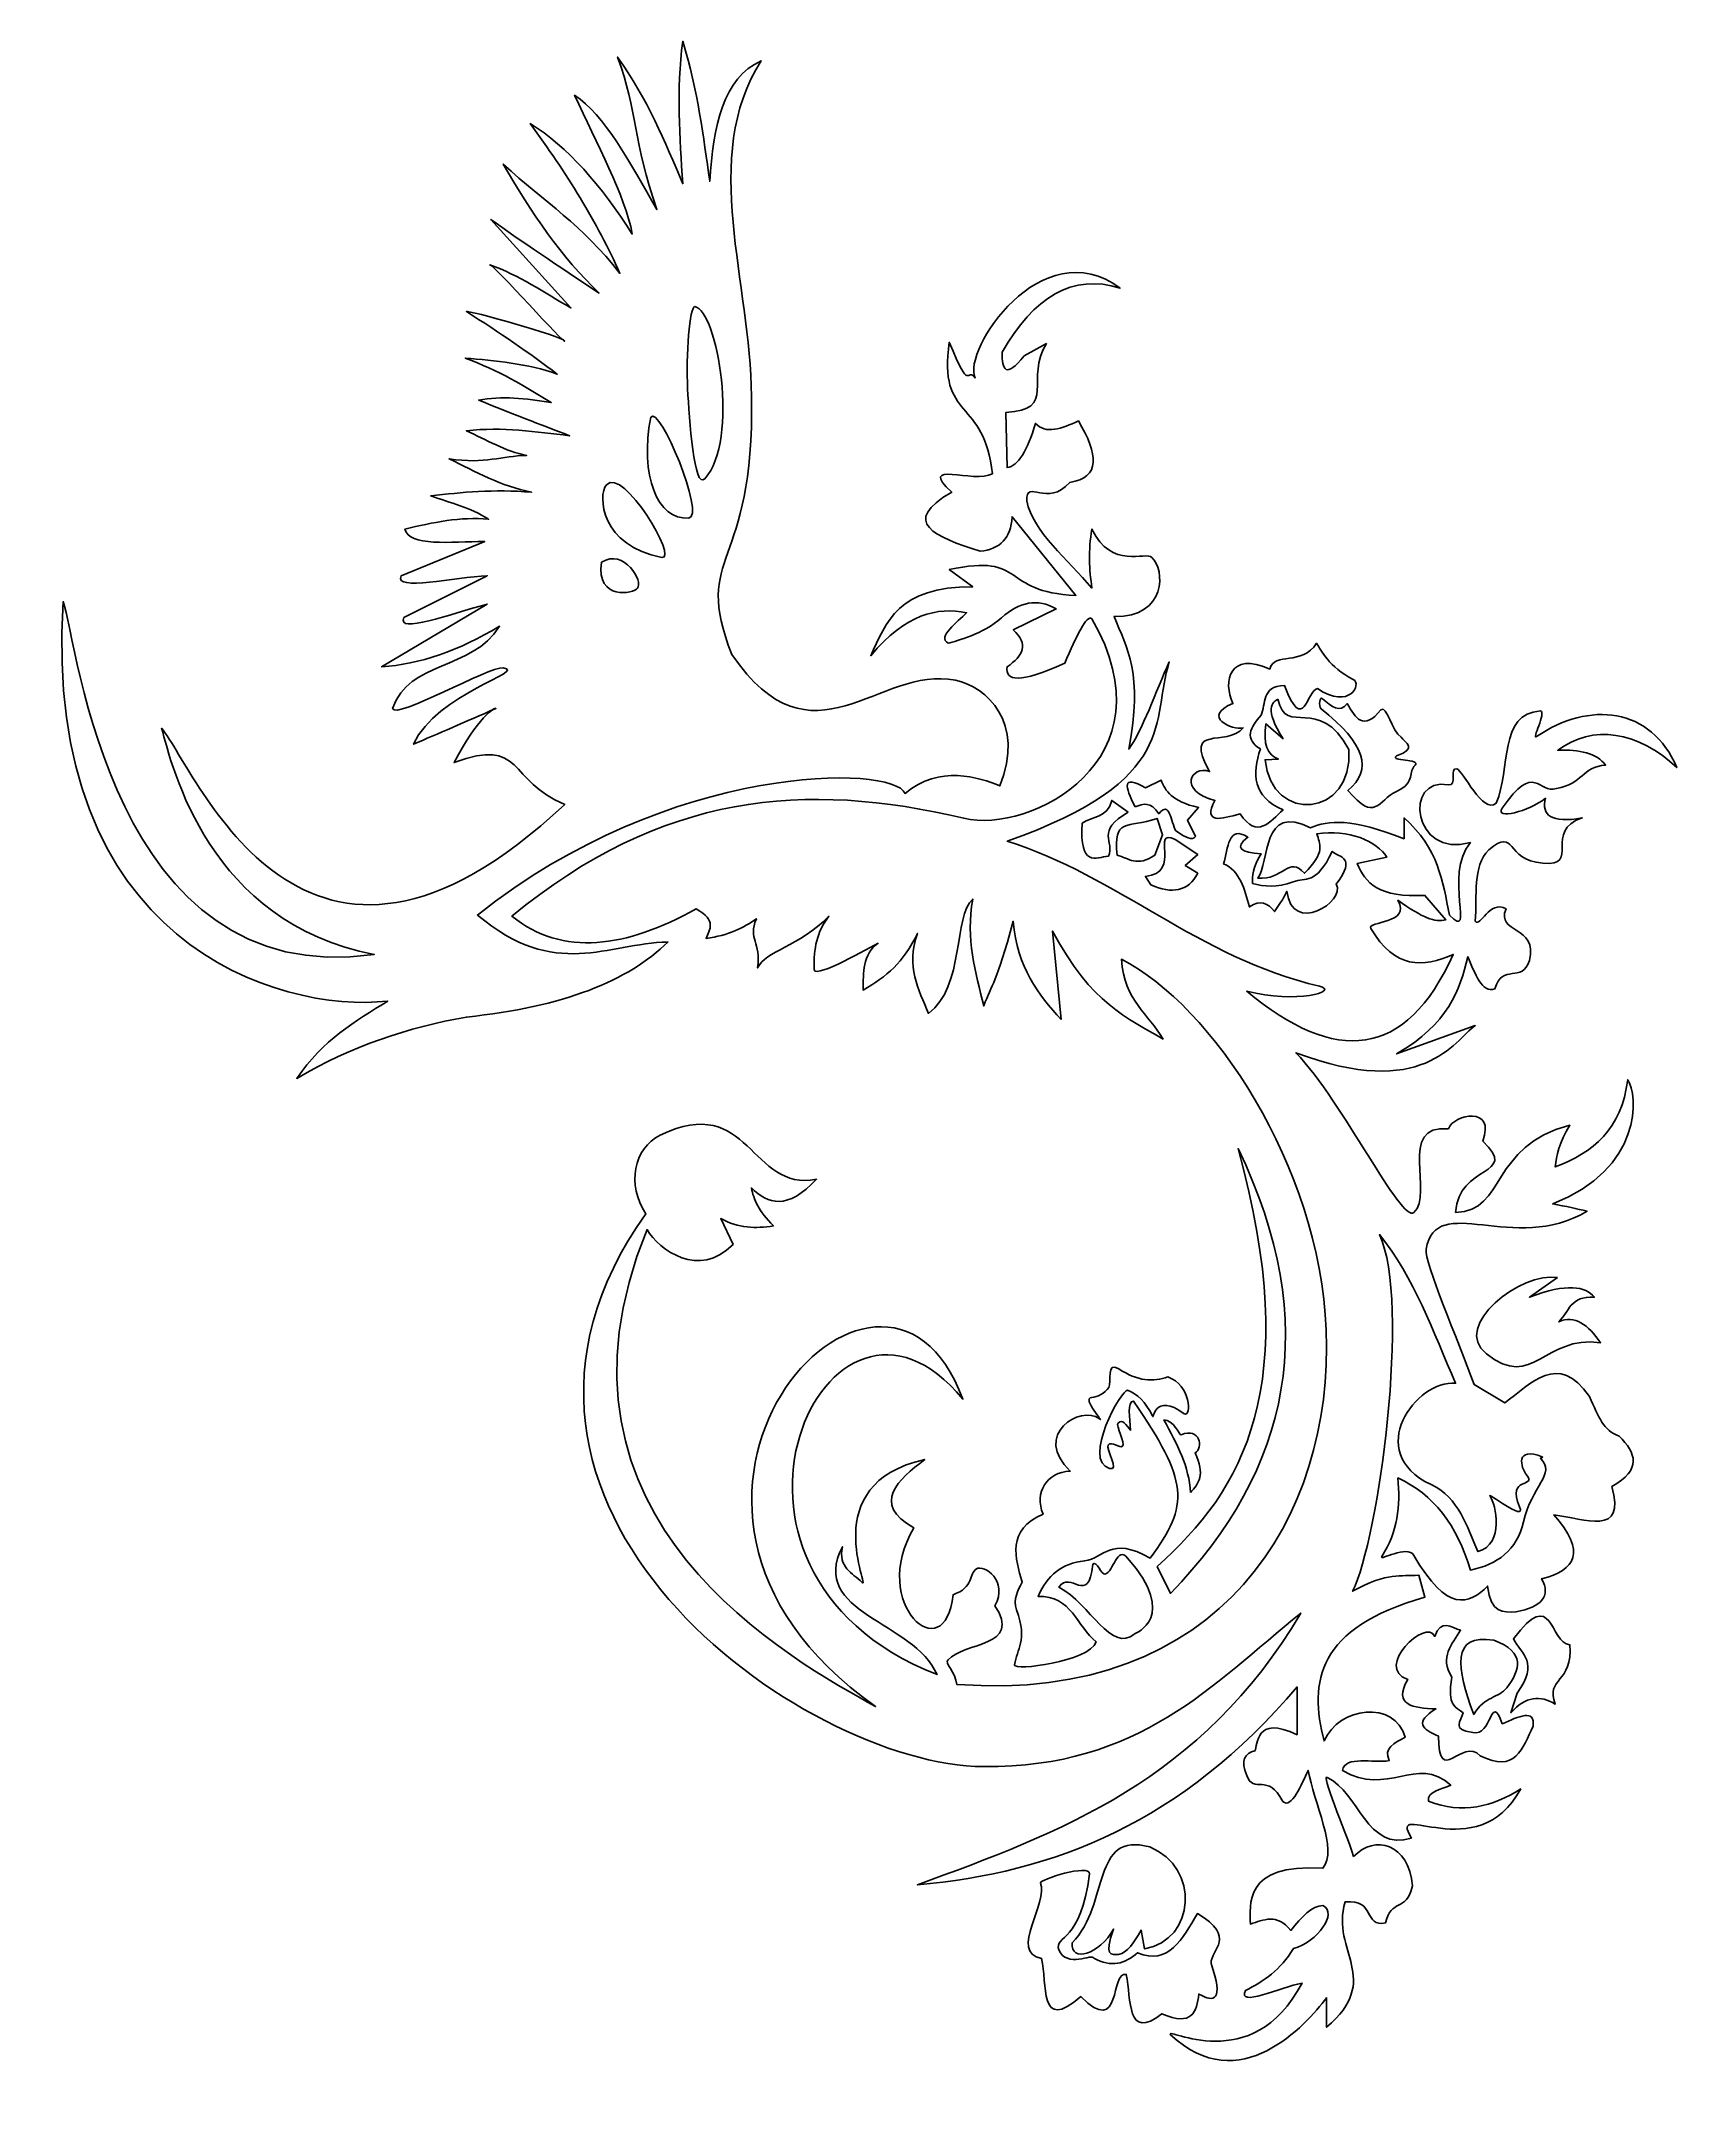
# Model space of a CAD drawing. Header units: centimetres. Extents: x -9.1 to 9.8, y -13.4 to 10.4.
import ezdxf

# ---------------------------------------------------------------- set-up
doc = ezdxf.new("R2010")
doc.units = ezdxf.units.CM
doc.header["$MEASUREMENT"] = 0
doc.layers.add('Layer 1', color=7, linetype='Continuous')

msp = doc.modelspace()

# ---------------------------------------------------------------- linework, layer by layer
at = {"layer": 'Layer 1'}
for points, knots in [([(-1.87116, -0.01379), (-2.32957, -0.46329), (-3.08153, -0.76597), (-4.2062, -0.88231), (-4.2062, -0.88231), (-4.87814, -1.00068), (-5.53609, -1.21703), (-6.17105, -1.59422), (-6.17105, -1.59422), (-5.8695, -1.14628), (-5.49069, -0.93009), (-5.11743, -0.69723), (-5.11743, -0.69723), (-6.37399, -0.84061), (-9.13284, -0.02035), (-8.87628, 3.93015), (-8.87628, 3.93015), (-8.71692, 3.48446), (-8.33644, -0.59589), (-5.27405, -0.15618), (-5.27405, -0.15618), (-7.18675, 0.2076), (-7.6154, 2.01073), (-7.73723, 2.46362), (-7.73723, 2.46362), (-7.31911, 1.94721), (-6.09214, -1.26542), (-3.06715, 1.58086), (-3.06715, 1.58086), (-3.72618, 1.85076), (-3.54708, 2.36948), (-4.34858, 2.06497), (-4.34858, 2.06497), (-4.08113, 2.58255), (-3.86757, 2.71788), (-3.86449, 2.69145), (-3.86449, 2.69145), (-4.21087, 2.53961), (-4.54531, 2.39374), (-4.81844, 2.27854), (-4.81844, 2.27854), (-4.54961, 2.87107), (-3.48914, 3.12079), (-3.77906, 3.1613), (-3.77906, 3.1613), (-3.94187, 3.18403), (-5.02896, 2.55741), (-5.06049, 2.69145), (-5.06049, 2.69145), (-4.87525, 3.25218), (-4.14568, 3.12254), (-3.82178, 3.64538), (-3.82178, 3.64538), (-4.29579, 3.36003), (-4.75165, 3.20173), (-5.18863, 3.17553), (-5.18863, 3.17553), (-5.18863, 3.17553), (-3.96416, 3.90168), (-3.96416, 3.90168), (-3.96416, 3.90168), (-4.40026, 3.78145), (-5.01557, 3.5537), (-4.93235, 3.74505), (-4.93235, 3.74505), (-4.93235, 3.74505), (-3.96416, 4.22916), (-3.96416, 4.22916), (-3.96416, 4.22916), (-4.32816, 4.21553), (-5.05634, 4.04583), (-4.96082, 4.22916), (-4.96082, 4.22916), (-4.96082, 4.22916), (-3.99263, 4.62781), (-3.99263, 4.62781), (-3.99263, 4.62781), (-4.38947, 4.62228), (-4.87236, 4.5651), (-4.9181, 4.77021), (-4.9181, 4.77021), (-4.59537, 4.84686), (-4.27264, 4.9165), (-3.94991, 4.88411), (-3.94991, 4.88411), (-4.16053, 5.02405), (-4.3938, 5.07342), (-4.6191, 5.15462), (-4.6191, 5.15462), (-4.25755, 5.19648), (-3.89233, 5.23468), (-3.45158, 5.19735), (-3.45158, 5.19735), (-3.80483, 5.26776), (-4.099, 5.43664), (-4.40659, 5.58319), (-4.40659, 5.58319), (-3.98037, 5.52194), (-3.79946, 5.61806), (-3.50853, 5.62449), (-3.50853, 5.62449), (-3.7537, 5.66894), (-3.97561, 5.80644), (-4.20619, 5.90923), (-4.20619, 5.90923), (-3.78479, 5.95847), (-3.40084, 5.89534), (-3.01019, 5.85229), (-3.01019, 5.85229), (-3.35483, 5.98553), (-3.67518, 6.10261), (-4.06381, 6.2652), (-4.06381, 6.2652), (-3.80306, 6.31349), (-3.51655, 6.28451), (-3.22376, 6.2367), (-3.22376, 6.2367), (-3.52908, 6.42403), (-3.83544, 6.61074), (-4.21972, 6.75068), (-4.21972, 6.75068), (-3.88287, 6.72361), (-3.49153, 6.68797), (-3.15257, 6.56418), (-3.15257, 6.56418), (-3.47114, 6.80625), (-3.82298, 7.04829), (-4.20619, 7.29033), (-4.20619, 7.29033), (-4.21214, 7.31414), (-3.08259, 7.00355), (-3.06714, 6.94862), (-3.06714, 6.94862), (-3.04981, 6.88697), (-3.89075, 7.84035), (-3.93566, 7.83138), (-3.93566, 7.83138), (-3.59805, 7.71401), (-3.30384, 7.50986), (-2.99595, 7.33304), (-2.99595, 7.33304), (-2.99595, 7.33304), (-3.92142, 8.35819), (-3.92142, 8.35819), (-3.92142, 8.35819), (-3.59935, 8.12123), (-3.13538, 7.81328), (-2.66847, 7.5039), (-2.66847, 7.5039), (-3.10133, 7.91866), (-3.45684, 8.43658), (-3.77904, 8.9989), (-3.77904, 8.9989), (-3.28445, 8.54249), (-2.87054, 8.30389), (-2.42642, 7.7317), (-2.42642, 7.7317), (-2.68876, 8.31979), (-3.04891, 8.89677), (-3.4658, 9.46874), (-3.4658, 9.46874), (-3.03242, 9.19945), (-2.64344, 8.75257), (-2.28404, 8.18731), (-2.28404, 8.18731), (-2.36904, 8.64078), (-2.69696, 9.24001), (-2.95323, 9.79621), (-2.95323, 9.79621), (-2.61081, 9.57478), (-2.30569, 9.01759), (-1.99928, 8.47208), (-1.99928, 8.47208), (-2.27612, 9.26239), (-2.21971, 9.61217), (-2.4549, 10.23759), (-2.4549, 10.23759), (-2.10678, 9.74875), (-1.90392, 9.25993), (-1.70028, 8.77108), (-1.70028, 8.77108), (-1.73497, 9.31004), (-1.77361, 9.8477), (-1.70028, 10.42269), (-1.70028, 10.42269), (-1.51978, 9.83092), (-1.46074, 9.32012), (-1.38704, 8.79955), (-1.38704, 8.79955), (-1.3451, 9.43635), (-1.23408, 9.99782), (-0.78904, 10.19488), (-0.78904, 10.19488), (-1.50756, 9.08482), (-0.9066, 7.6149), (-0.90294, 6.30789), (-0.90294, 6.30789), (-0.86256, 4.26922), (-1.59965, 4.51544), (-1.13075, 3.31789), (-1.13075, 3.31789), (-0.19447, 1.94944), (0.56925, 3.20002), (1.46058, 3.01891), (1.46058, 3.01891), (1.82156, 2.94554), (2.27025, 2.53015), (1.97315, 1.79442), (1.97315, 1.79442), (1.73942, 1.89576), (1.26981, 2.04048), (0.87682, 1.70899), (0.87682, 1.70899), (0.73379, 2.04297), (-1.84613, 2.07515), (-4.07803, 0.29942), (-4.07803, 0.29942), (-3.17088, -0.46247), (-2.57668, -0.02469), (-1.87113, -0.01379), (-1.87113, -0.01379), (-1.87113, -0.01379), (-1.87116, -0.01379), (-1.87116, -0.01379)], [0, 0, 0, 0, 0.01754386, 0.01754386, 0.01754386, 0.01754386, 0.03508772, 0.03508772, 0.03508772, 0.03508772, 0.05263158, 0.05263158, 0.05263158, 0.05263158, 0.07017544, 0.07017544, 0.07017544, 0.07017544, 0.0877193, 0.0877193, 0.0877193, 0.0877193, 0.10526316, 0.10526316, 0.10526316, 0.10526316, 0.12280702, 0.12280702, 0.12280702, 0.12280702, 0.14035088, 0.14035088, 0.14035088, 0.14035088, 0.15789474, 0.15789474, 0.15789474, 0.15789474, 0.1754386, 0.1754386, 0.1754386, 0.1754386, 0.19298246, 0.19298246, 0.19298246, 0.19298246, 0.21052632, 0.21052632, 0.21052632, 0.21052632, 0.22807018, 0.22807018, 0.22807018, 0.22807018, 0.24561404, 0.24561404, 0.24561404, 0.24561404, 0.26315789, 0.26315789, 0.26315789, 0.26315789, 0.28070175, 0.28070175, 0.28070175, 0.28070175, 0.29824561, 0.29824561, 0.29824561, 0.29824561, 0.31578947, 0.31578947, 0.31578947, 0.31578947, 0.33333333, 0.33333333, 0.33333333, 0.33333333, 0.35087719, 0.35087719, 0.35087719, 0.35087719, 0.36842105, 0.36842105, 0.36842105, 0.36842105, 0.38596491, 0.38596491, 0.38596491, 0.38596491, 0.40350877, 0.40350877, 0.40350877, 0.40350877, 0.42105263, 0.42105263, 0.42105263, 0.42105263, 0.43859649, 0.43859649, 0.43859649, 0.43859649, 0.45614035, 0.45614035, 0.45614035, 0.45614035, 0.47368421, 0.47368421, 0.47368421, 0.47368421, 0.49122807, 0.49122807, 0.49122807, 0.49122807, 0.50877193, 0.50877193, 0.50877193, 0.50877193, 0.52631579, 0.52631579, 0.52631579, 0.52631579, 0.54385965, 0.54385965, 0.54385965, 0.54385965, 0.56140351, 0.56140351, 0.56140351, 0.56140351, 0.57894737, 0.57894737, 0.57894737, 0.57894737, 0.59649123, 0.59649123, 0.59649123, 0.59649123, 0.61403509, 0.61403509, 0.61403509, 0.61403509, 0.63157895, 0.63157895, 0.63157895, 0.63157895, 0.64912281, 0.64912281, 0.64912281, 0.64912281, 0.66666667, 0.66666667, 0.66666667, 0.66666667, 0.68421053, 0.68421053, 0.68421053, 0.68421053, 0.70175439, 0.70175439, 0.70175439, 0.70175439, 0.71929825, 0.71929825, 0.71929825, 0.71929825, 0.73684211, 0.73684211, 0.73684211, 0.73684211, 0.75438596, 0.75438596, 0.75438596, 0.75438596, 0.77192982, 0.77192982, 0.77192982, 0.77192982, 0.78947368, 0.78947368, 0.78947368, 0.78947368, 0.80701754, 0.80701754, 0.80701754, 0.80701754, 0.8245614, 0.8245614, 0.8245614, 0.8245614, 0.84210526, 0.84210526, 0.84210526, 0.84210526, 0.85964912, 0.85964912, 0.85964912, 0.85964912, 0.87719298, 0.87719298, 0.87719298, 0.87719298, 0.89473684, 0.89473684, 0.89473684, 0.89473684, 0.9122807, 0.9122807, 0.9122807, 0.9122807, 0.92982456, 0.92982456, 0.92982456, 0.92982456, 0.94736842, 0.94736842, 0.94736842, 0.94736842, 0.96491228, 0.96491228, 0.96491228, 0.96491228, 1, 1, 1, 1]), ([(8.26634, -5.97956), (7.93863, -5.85081), (8.00911, -6.10129), (8.07672, -6.18638), (8.07672, -6.18638), (8.20076, -6.34243), (7.84115, -6.19381), (7.99647, -6.5583), (7.99647, -6.5583), (8.07781, -6.74917), (7.60597, -6.36682), (7.6546, -6.43453), (7.6546, -6.43453), (7.71991, -6.52547), (7.82805, -6.98619), (7.51314, -7.07517), (7.51314, -7.07517), (7.38295, -6.78415), (7.29744, -6.45276), (6.97074, -6.29878), (6.97074, -6.29878), (6.1757, -5.92405), (6.80102, -5.08053), (7.25544, -5.12527), (7.25544, -5.12527), (6.99356, -4.5267), (6.77388, -3.89652), (6.37268, -3.40246), (6.37268, -3.40246), (6.73742, -4.17441), (6.36367, -6.94303), (6.0615, -7.53366), (6.0615, -7.53366), (6.48406, -7.30427), (6.61037, -7.37113), (6.8283, -7.34639), (6.8283, -7.34639), (6.8283, -7.34639), (6.89949, -7.60269), (6.89949, -7.60269), (6.89949, -7.60269), (5.64605, -7.95853), (5.55478, -8.58255), (5.73197, -9.26853), (5.73197, -9.26853), (5.90247, -8.86874), (6.54921, -8.79175), (6.67168, -9.2258), (6.67168, -9.2258), (6.54327, -9.29033), (6.41453, -9.35473), (6.48659, -9.49634), (6.48659, -9.49634), (6.30288, -9.53127), (5.97197, -9.43234), (5.94554, -9.61024), (5.94554, -9.61024), (6.45862, -9.92457), (6.80599, -9.42109), (7.19849, -9.78111), (7.19849, -9.78111), (7.08632, -9.8309), (6.92232, -9.85768), (6.9422, -9.96619), (6.9422, -9.96619), (7.33326, -10.1206), (7.68203, -10.03183), (8.01005, -9.82382), (8.01005, -9.82382), (7.5098, -10.75327), (6.45363, -9.92058), (6.74286, -10.39334), (6.74286, -10.39334), (6.2344, -10.56183), (6.12582, -9.85748), (5.77467, -9.69569), (5.77467, -9.69569), (5.67731, -9.61936), (5.974, -10.30317), (6.07367, -10.60692), (6.07367, -10.60692), (6.32132, -10.35046), (6.71065, -10.45534), (6.7571, -10.94863), (6.7571, -10.94863), (6.68022, -11.25825), (6.50579, -11.08894), (6.44386, -11.37577), (6.44386, -11.37577), (6.18567, -11.43562), (6.33367, -11.09357), (5.974, -11.13373), (5.974, -11.13373), (5.80634, -11.71174), (6.41561, -12.02334), (5.76043, -12.58603), (5.76043, -12.58603), (5.76043, -12.58603), (5.76043, -12.24429), (5.76043, -12.24429), (5.76043, -12.24429), (5.52281, -12.55512), (4.75298, -13.42605), (3.9522, -12.67143), (3.9522, -12.67143), (3.88376, -12.5684), (4.90076, -13.17443), (5.47567, -12.07344), (5.47567, -12.07344), (5.23005, -12.12157), (4.71585, -12.36308), (4.82072, -12.15887), (4.82072, -12.15887), (5.03042, -12.05285), (5.22889, -11.92159), (5.376, -11.67476), (5.376, -11.67476), (5.65464, -11.593), (5.89552, -11.26299), (5.71771, -11.17644), (5.71771, -11.17644), (5.59431, -11.17268), (5.47092, -11.31188), (5.34752, -11.46349), (5.34752, -11.46349), (5.17925, -11.26066), (5.03123, -11.34284), (4.87766, -11.38999), (4.87766, -11.38999), (4.87647, -11.17975), (4.78361, -10.68419), (5.71771, -10.74327), (5.71771, -10.74327), (5.89367, -10.53803), (5.61135, -9.97108), (5.54685, -9.61024), (5.54685, -9.61024), (5.46842, -9.76817), (5.35795, -10.06432), (5.25148, -9.96981), (5.25148, -9.96981), (5.08514, -9.62614), (4.91382, -9.89467), (4.83495, -9.66721), (4.83495, -9.66721), (4.75896, -9.49333), (4.81336, -9.4122), (4.929, -9.38151), (4.929, -9.38151), (4.96603, -9.32484), (4.92793, -8.95929), (5.41871, -9.19733), (5.41871, -9.19733), (5.41871, -9.19733), (5.41871, -8.64205), (5.41871, -8.64205), (5.41871, -8.64205), (4.09349, -10.20981), (2.5964, -10.80004), (1.01915, -10.93437), (1.01915, -10.93437), (2.66969, -10.33422), (4.31714, -9.72589), (5.46143, -7.78776), (5.46143, -7.78776), (4.43081, -8.62022), (3.59762, -9.5783), (1.78766, -9.5661), (1.78766, -9.5661), (-0.30939, -9.55197), (-4.53494, -6.55046), (-2.12745, -3.16038), (-2.12745, -3.16038), (-2.35218, -2.82523), (-2.26575, -2.39946), (-1.95977, -2.25093), (-1.95977, -2.25093), (-0.92465, -1.74843), (-0.91755, -2.91271), (-0.14836, -2.76173), (-0.14836, -2.76173), (-0.48675, -3.12064), (-0.71166, -3.05399), (-0.90298, -2.8614), (-0.90298, -2.8614), (-0.87966, -2.99266), (-0.81903, -3.13326), (-0.64846, -3.30135), (-0.64846, -3.30135), (-0.85195, -3.33535), (-1.05544, -3.33069), (-1.25893, -3.21734), (-1.25893, -3.21734), (-1.25893, -3.21734), (-1.11655, -3.51635), (-1.11655, -3.51635), (-1.11655, -3.51635), (-1.50995, -3.92145), (-1.97446, -3.57821), (-2.11321, -3.34548), (-2.11321, -3.34548), (-3.49868, -6.72133), (-0.38935, -8.34748), (0.53507, -8.86985), (0.53507, -8.86985), (-2.81364, -6.51183), (0.62425, -2.79137), (1.54597, -5.31033), (1.54597, -5.31033), (-0.00447, -3.40903), (-1.8442, -7.28791), (1.24697, -8.49967), (1.24697, -8.49967), (0.98178, -7.87848), (-0.24517, -7.79564), (0.15064, -7.0189), (0.15064, -7.0189), (0.09627, -7.26078), (0.26759, -7.32005), (0.37845, -7.43181), (0.37845, -7.43181), (0.48506, -7.53928), (-0.16802, -6.2896), (1.10459, -6.00801), (1.10459, -6.00801), (0.79622, -6.24431), (0.47882, -6.51429), (0.97826, -6.8011), (0.97826, -6.8011), (0.45315, -7.67978), (1.34168, -8.46115), (1.43207, -7.57419), (1.43207, -7.57419), (1.67546, -7.49127), (1.61637, -7.3295), (1.70259, -7.27518), (1.70259, -7.27518), (1.79009, -7.22009), (2.07996, -7.41308), (1.91616, -7.70232), (1.91616, -7.70232), (2.2405, -8.18291), (1.55548, -8.11999), (1.37511, -8.3288), (1.37511, -8.3288), (1.31976, -8.35825), (1.46815, -8.47427), (1.47478, -8.61357), (1.47478, -8.61357), (4.53365, -8.84318), (5.84618, -6.66386), (5.756, -4.50586), (5.756, -4.50586), (5.6765, -2.60335), (4.43251, -0.74211), (3.38268, -0.2131), (3.38268, -0.2131), (3.42054, -0.70684), (3.69762, -0.84178), (3.86677, -1.13859), (3.86677, -1.13859), (3.44953, -0.88922), (3.03807, -0.73828), (2.58534, 0.11437), (2.58534, 0.11437), (2.58534, 0.11437), (2.68501, -0.91078), (2.68501, -0.91078), (2.68501, -0.91078), (2.42124, -0.62289), (2.17508, -0.31444), (2.12973, 0.22828), (2.12973, 0.22828), (1.92932, -0.5029), (1.88809, -0.49123), (1.78802, -0.75414), (1.78802, -0.75414), (1.6915, -0.36277), (1.57756, 0.02164), (1.65988, 0.48456), (1.65988, 0.48456), (1.43754, 0.29163), (1.56837, -0.53348), (1.14731, -0.83957), (1.14731, -0.83957), (1.0336, -0.56149), (0.88389, -0.29887), (1.01917, 0.08589), (1.01917, 0.08589), (0.85433, -0.25476), (0.66555, -0.41206), (0.39093, -0.56975), (0.39093, -0.56975), (0.3938, -0.36732), (0.38157, -0.15883), (0.56355, -0.02802), (0.56355, -0.02802), (0.35824, -0.13478), (-0.21975, -0.46831), (-0.17683, -0.31276), (-0.17683, -0.31276), (-0.18445, -0.09728), (-0.14597, 0.10666), (-0.00597, 0.28522), (-0.00597, 0.28522), (-0.35546, -0.07168), (-0.74138, -0.11343), (-0.83178, -0.31276), (-0.83178, -0.31276), (-0.78705, -0.00989), (-0.94891, 0.01572), (-0.84602, 0.25676), (-0.84602, 0.25676), (-0.99429, 0.14995), (-1.17105, 0.06213), (-1.42978, 0.02895), (-1.42978, 0.02895), (-1.38625, 0.13267), (-1.30255, 0.23136), (-1.54368, 0.37066), (-1.54368, 0.37066), (-2.35722, -0.08133), (-3.08768, -0.18711), (-3.67939, 0.28523), (-3.67939, 0.28523), (-1.94724, 1.71626), (-0.2782, 1.85683), (1.55636, 1.41982), (1.55636, 1.41982), (2.32533, 1.23668), (3.99091, 2.08945), (3.04097, 3.73085), (3.04097, 3.73085), (2.98177, 3.78604), (2.8601, 3.52895), (2.72773, 3.21827), (2.72773, 3.21827), (2.19604, 2.97771), (2.03636, 3.00996), (2.05854, 3.17557), (2.05854, 3.17557), (2.24679, 3.30151), (2.31082, 3.43986), (2.12973, 3.60271), (2.12973, 3.60271), (2.12973, 3.60271), (2.62806, 3.84475), (2.62806, 3.84475), (2.62806, 3.84475), (2.41524, 3.97482), (2.19506, 3.92325), (1.99335, 3.74328), (1.99335, 3.74328), (1.77787, 3.55103), (1.4778, 3.47677), (1.37511, 3.44716), (1.37511, 3.44716), (1.24446, 3.52273), (1.48521, 3.69301), (1.58868, 3.80205), (1.58868, 3.80205), (1.24953, 3.86875), (0.89092, 3.78951), (0.47811, 3.30371), (0.47811, 3.30371), (0.6584, 3.69318), (0.7972, 4.10664), (1.65987, 4.10106), (1.65987, 4.10106), (1.65987, 4.10106), (1.38935, 4.30037), (1.38935, 4.30037), (1.38935, 4.30037), (2.29201, 4.4968), (1.96904, 4.04081), (2.85587, 4.00139), (2.85587, 4.00139), (2.85587, 4.00139), (2.11549, 4.91262), (2.11549, 4.91262), (2.11549, 4.91262), (2.10486, 4.66695), (1.97808, 4.53747), (1.7453, 4.51395), (1.7453, 4.51395), (1.22638, 4.67569), (0.80752, 4.85354), (1.41782, 5.1974), (1.41782, 5.1974), (1.0026, 5.58049), (1.68575, 5.29228), (1.88768, 5.41097), (1.88768, 5.41097), (1.80207, 6.28449), (1.25125, 6.03353), (1.38935, 6.93444), (1.38935, 6.93444), (1.63592, 6.31936), (1.58885, 6.65861), (1.68835, 6.52153), (1.68835, 6.52153), (1.53445, 6.83498), (2.45332, 8.23526), (3.36844, 7.56092), (3.36844, 7.56092), (2.81663, 7.73734), (2.36832, 7.45839), (2.00159, 6.82054), (2.00159, 6.82054), (1.99808, 6.61358), (2.041, 6.50725), (2.25787, 6.77781), (2.25787, 6.77781), (2.25787, 6.77781), (2.51416, 6.92021), (2.51416, 6.92021), (2.51416, 6.92021), (2.25724, 6.51466), (2.64493, 6.14342), (2.0443, 6.12286), (2.0443, 6.12286), (2.0443, 6.12286), (2.05854, 5.48214), (2.05854, 5.48214), (2.05854, 5.48214), (2.18678, 5.50032), (2.29479, 5.68039), (2.38602, 5.99472), (2.38602, 5.99472), (2.50577, 5.86513), (2.69174, 5.93418), (2.88435, 6.02319), (2.88435, 6.02319), (3.11907, 5.63518), (3.1413, 5.36668), (2.78468, 5.3113), (2.78468, 5.3113), (2.52454, 5.012), (2.28174, 5.36385), (2.28635, 5.09773), (2.28635, 5.09773), (2.36364, 4.73171), (2.76372, 4.4195), (3.04097, 4.08681), (3.04097, 4.08681), (3.01182, 4.30006), (2.99674, 4.52033), (3.04097, 4.77026), (3.04097, 4.77026), (3.26729, 4.29435), (3.67054, 4.51922), (3.73722, 4.44067), (3.73722, 4.44067), (3.88764, 4.30936), (3.9147, 3.74378), (3.29725, 3.75934), (3.29725, 3.75934), (3.44905, 3.39432), (3.63759, 3.08645), (3.46811, 2.22163), (3.46811, 2.22163), (3.62473, 2.43197), (3.78135, 2.89031), (3.93797, 3.23255), (3.93797, 3.23255), (3.72196, 2.5518), (4.07414, 1.86944), (2.06031, 1.15414), (2.06031, 1.15414), (3.33602, 0.75454), (4.27173, -0.19309), (5.67678, -0.52596), (5.67678, -0.52596), (5.92015, -0.58361), (5.40633, -0.72982), (4.83497, -0.58327), (4.83497, -0.58327), (5.86386, -1.43838), (6.67928, -1.3739), (7.22696, -0.15613), (7.22696, -0.15613), (6.8785, -0.31554), (6.54788, -0.32321), (6.27301, 0.14288), (6.27301, 0.14288), (6.22302, 0.23345), (6.74731, 0.1895), (6.58731, 0.46964), (6.58731, 0.46964), (6.87819, 0.26035), (7.01661, 0.21712), (7.14154, 0.24255), (7.14154, 0.24255), (7.14154, 0.24255), (6.89949, 0.52732), (6.89949, 0.52732), (6.89949, 0.52732), (6.37358, 0.49618), (6.2019, 0.6717), (6.1164, 0.8975), (6.1164, 0.8975), (6.1164, 0.8975), (6.45811, 0.9687), (6.45811, 0.9687), (6.45811, 0.9687), (6.3493, 1.15309), (6.01054, 1.3017), (5.64654, 1.23921), (5.64654, 1.23921), (5.68216, 1.1251), (5.75202, 1.02656), (5.50416, 0.7836), (5.50416, 0.7836), (5.32381, 0.99286), (5.25381, 0.69655), (4.96311, 0.72664), (4.96311, 0.72664), (5.10164, 0.9101), (5.0058, 1.6009), (5.57535, 1.31042), (5.57535, 1.31042), (5.77808, 1.39694), (6.05151, 1.42562), (6.65744, 1.18228), (6.65744, 1.18228), (6.65744, 1.18228), (6.65744, 1.42432), (6.65744, 1.42432), (6.65744, 1.42432), (7.05881, 1.07446), (7.10446, 0.6851), (7.18425, 0.2995), (7.18425, 0.2995), (7.48915, -0.0176), (7.11055, 0.75591), (7.4263, 1.13955), (7.4263, 1.13955), (6.75383, 0.94683), (6.65089, 1.90734), (7.17002, 1.80873), (7.17002, 1.80873), (7.27894, 1.78807), (7.17698, 2.01296), (7.26969, 1.99383), (7.26969, 1.99383), (7.3352, 1.98031), (7.57344, 1.4581), (7.72531, 1.59516), (7.72531, 1.59516), (7.89813, 1.98823), (7.74847, 2.63788), (8.23788, 2.66302), (8.23788, 2.66302), (8.31308, 2.65098), (8.12751, 2.32078), (8.19304, 2.36592), (8.19304, 2.36592), (8.79781, 2.78267), (9.52294, 2.70977), (9.81831, 2.00807), (9.81831, 2.00807), (9.37218, 2.43291), (8.83905, 2.51086), (8.43828, 2.20812), (8.43828, 2.20812), (8.68722, 2.21976), (8.89158, 2.17293), (8.99251, 2.03656), (8.99251, 2.03656), (8.71606, 2.01854), (8.73601, 1.8155), (8.42299, 1.76602), (8.42299, 1.76602), (8.21789, 1.69612), (8.17132, 2.08841), (7.79652, 1.53821), (7.79652, 1.53821), (7.70016, 1.39674), (8.10593, 1.50006), (8.29485, 1.65211), (8.29485, 1.65211), (8.2496, 1.45677), (8.36046, 1.36078), (8.72199, 1.4243), (8.72199, 1.4243), (8.26241, 1.27087), (8.71752, 0.86174), (8.26602, 0.8996), (8.26602, 0.8996), (7.81546, 0.93738), (7.96699, 1.32283), (7.6399, 1.05409), (7.6399, 1.05409), (7.4471, 0.86319), (7.50654, 0.52093), (7.48328, 0.2283), (7.48328, 0.2283), (7.53725, 0.14638), (7.64925, 0.48114), (7.83923, 0.37067), (7.83923, 0.37067), (7.71654, 0.08045), (8.21803, 0.1798), (8.10975, -0.22731), (8.10975, -0.22731), (8.03, -0.49547), (7.79188, -0.25562), (7.71108, -0.55478), (7.71108, -0.55478), (7.55583, -0.60931), (7.48194, -0.3791), (7.39784, -0.1846), (7.39784, -0.1846), (7.30083, -0.57227), (7.17744, -0.95806), (6.57203, -1.3094), (6.57203, -1.3094), (6.57203, -1.3094), (7.48327, -0.98193), (7.48327, -0.98193), (7.48327, -0.98193), (7.23441, -1.15875), (6.88282, -1.85532), (5.40451, -1.29517), (5.40451, -1.29517), (5.95641, -1.87366), (6.62781, -3.2747), (6.77136, -3.14612), (6.77136, -3.14612), (7.00848, -2.93374), (6.57276, -2.12335), (7.17144, -2.17687), (7.17144, -2.17687), (7.23372, -2.00407), (7.72643, -1.90861), (7.56869, -2.32033), (7.56869, -2.32033), (8.00618, -2.73107), (7.28262, -2.58079), (7.25545, -3.14612), (7.25545, -3.14612), (7.84555, -3.13178), (7.64323, -2.37814), (8.57959, -2.13523), (8.57959, -2.13523), (8.45454, -2.342), (8.4241, -2.48567), (8.40873, -2.61931), (8.40873, -2.61931), (8.84546, -2.45474), (9.18056, -2.17836), (9.24878, -1.60842), (9.24878, -1.60842), (9.37388, -1.77812), (9.42232, -2.64776), (8.38026, -3.04646), (8.38026, -3.04646), (8.53655, -3.07496), (8.65901, -3.10342), (8.77893, -3.13189), (8.77893, -3.13189), (7.92727, -3.63915), (7.02861, -2.90141), (6.91374, -3.57327), (6.91374, -3.57327), (6.88818, -3.72279), (7.28383, -4.61747), (7.46902, -5.13947), (7.46902, -5.13947), (7.46902, -5.13947), (7.82497, -5.35304), (7.82497, -5.35304), (7.82497, -5.35304), (8.12475, -5.13375), (8.44337, -4.74876), (8.80598, -5.27832), (8.80598, -5.27832), (8.9185, -5.52856), (8.96542, -5.66511), (9.14911, -5.73745), (9.14911, -5.73745), (9.34881, -5.93205), (9.41584, -6.12663), (9.06368, -6.32123), (9.06368, -6.32123), (9.23717, -6.90625), (8.74622, -6.69392), (8.39449, -6.6487), (8.39449, -6.6487), (8.77248, -7.07783), (8.65017, -7.29254), (8.25211, -7.38908), (8.25211, -7.38908), (8.36309, -7.59381), (8.24932, -7.71682), (7.95311, -7.77349), (7.95311, -7.77349), (7.80833, -7.78069), (7.66213, -7.79214), (7.62563, -7.47448), (7.62563, -7.47448), (7.41082, -7.6916), (7.15673, -7.78603), (6.77135, -7.11854), (6.77135, -7.11854), (6.69753, -6.99069), (6.36252, -7.19114), (6.4001, -7.13315), (6.4001, -7.13315), (6.58538, -6.84719), (6.61557, -6.54064), (6.58625, -6.22155), (6.58625, -6.22155), (6.99768, -6.40853), (7.27405, -6.76918), (7.4263, -7.28941), (7.4263, -7.28941), (7.73841, -7.22501), (7.96696, -7.06139), (8.04102, -6.7291), (8.04102, -6.7291), (8.13279, -6.3173), (8.42514, -6.17371), (8.23787, -5.99374), (8.23787, -5.99374), (8.23787, -5.99374), (8.26634, -5.97956), (8.26634, -5.97956)], [0, 0, 0, 0, 0.00546448, 0.00546448, 0.00546448, 0.00546448, 0.01092896, 0.01092896, 0.01092896, 0.01092896, 0.01639344, 0.01639344, 0.01639344, 0.01639344, 0.02185792, 0.02185792, 0.02185792, 0.02185792, 0.0273224, 0.0273224, 0.0273224, 0.0273224, 0.03278689, 0.03278689, 0.03278689, 0.03278689, 0.03825137, 0.03825137, 0.03825137, 0.03825137, 0.04371585, 0.04371585, 0.04371585, 0.04371585, 0.04918033, 0.04918033, 0.04918033, 0.04918033, 0.05464481, 0.05464481, 0.05464481, 0.05464481, 0.06010929, 0.06010929, 0.06010929, 0.06010929, 0.06557377, 0.06557377, 0.06557377, 0.06557377, 0.07103825, 0.07103825, 0.07103825, 0.07103825, 0.07650273, 0.07650273, 0.07650273, 0.07650273, 0.08196721, 0.08196721, 0.08196721, 0.08196721, 0.08743169, 0.08743169, 0.08743169, 0.08743169, 0.09289617, 0.09289617, 0.09289617, 0.09289617, 0.09836066, 0.09836066, 0.09836066, 0.09836066, 0.10382514, 0.10382514, 0.10382514, 0.10382514, 0.10928962, 0.10928962, 0.10928962, 0.10928962, 0.1147541, 0.1147541, 0.1147541, 0.1147541, 0.12021858, 0.12021858, 0.12021858, 0.12021858, 0.12568306, 0.12568306, 0.12568306, 0.12568306, 0.13114754, 0.13114754, 0.13114754, 0.13114754, 0.13661202, 0.13661202, 0.13661202, 0.13661202, 0.1420765, 0.1420765, 0.1420765, 0.1420765, 0.14754098, 0.14754098, 0.14754098, 0.14754098, 0.15300546, 0.15300546, 0.15300546, 0.15300546, 0.15846995, 0.15846995, 0.15846995, 0.15846995, 0.16393443, 0.16393443, 0.16393443, 0.16393443, 0.16939891, 0.16939891, 0.16939891, 0.16939891, 0.17486339, 0.17486339, 0.17486339, 0.17486339, 0.18032787, 0.18032787, 0.18032787, 0.18032787, 0.18579235, 0.18579235, 0.18579235, 0.18579235, 0.19125683, 0.19125683, 0.19125683, 0.19125683, 0.19672131, 0.19672131, 0.19672131, 0.19672131, 0.20218579, 0.20218579, 0.20218579, 0.20218579, 0.20765027, 0.20765027, 0.20765027, 0.20765027, 0.21311475, 0.21311475, 0.21311475, 0.21311475, 0.21857923, 0.21857923, 0.21857923, 0.21857923, 0.22404372, 0.22404372, 0.22404372, 0.22404372, 0.2295082, 0.2295082, 0.2295082, 0.2295082, 0.23497268, 0.23497268, 0.23497268, 0.23497268, 0.24043716, 0.24043716, 0.24043716, 0.24043716, 0.24590164, 0.24590164, 0.24590164, 0.24590164, 0.25136612, 0.25136612, 0.25136612, 0.25136612, 0.2568306, 0.2568306, 0.2568306, 0.2568306, 0.26229508, 0.26229508, 0.26229508, 0.26229508, 0.26775956, 0.26775956, 0.26775956, 0.26775956, 0.27322404, 0.27322404, 0.27322404, 0.27322404, 0.27868852, 0.27868852, 0.27868852, 0.27868852, 0.28415301, 0.28415301, 0.28415301, 0.28415301, 0.28961749, 0.28961749, 0.28961749, 0.28961749, 0.29508197, 0.29508197, 0.29508197, 0.29508197, 0.30054645, 0.30054645, 0.30054645, 0.30054645, 0.30601093, 0.30601093, 0.30601093, 0.30601093, 0.31147541, 0.31147541, 0.31147541, 0.31147541, 0.31693989, 0.31693989, 0.31693989, 0.31693989, 0.32240437, 0.32240437, 0.32240437, 0.32240437, 0.32786885, 0.32786885, 0.32786885, 0.32786885, 0.33333333, 0.33333333, 0.33333333, 0.33333333, 0.33879781, 0.33879781, 0.33879781, 0.33879781, 0.3442623, 0.3442623, 0.3442623, 0.3442623, 0.34972678, 0.34972678, 0.34972678, 0.34972678, 0.35519126, 0.35519126, 0.35519126, 0.35519126, 0.36065574, 0.36065574, 0.36065574, 0.36065574, 0.36612022, 0.36612022, 0.36612022, 0.36612022, 0.3715847, 0.3715847, 0.3715847, 0.3715847, 0.37704918, 0.37704918, 0.37704918, 0.37704918, 0.38251366, 0.38251366, 0.38251366, 0.38251366, 0.38797814, 0.38797814, 0.38797814, 0.38797814, 0.39344262, 0.39344262, 0.39344262, 0.39344262, 0.3989071, 0.3989071, 0.3989071, 0.3989071, 0.40437158, 0.40437158, 0.40437158, 0.40437158, 0.40983607, 0.40983607, 0.40983607, 0.40983607, 0.41530055, 0.41530055, 0.41530055, 0.41530055, 0.42076503, 0.42076503, 0.42076503, 0.42076503, 0.42622951, 0.42622951, 0.42622951, 0.42622951, 0.43169399, 0.43169399, 0.43169399, 0.43169399, 0.43715847, 0.43715847, 0.43715847, 0.43715847, 0.44262295, 0.44262295, 0.44262295, 0.44262295, 0.44808743, 0.44808743, 0.44808743, 0.44808743, 0.45355191, 0.45355191, 0.45355191, 0.45355191, 0.45901639, 0.45901639, 0.45901639, 0.45901639, 0.46448087, 0.46448087, 0.46448087, 0.46448087, 0.46994536, 0.46994536, 0.46994536, 0.46994536, 0.47540984, 0.47540984, 0.47540984, 0.47540984, 0.48087432, 0.48087432, 0.48087432, 0.48087432, 0.4863388, 0.4863388, 0.4863388, 0.4863388, 0.49180328, 0.49180328, 0.49180328, 0.49180328, 0.49726776, 0.49726776, 0.49726776, 0.49726776, 0.50273224, 0.50273224, 0.50273224, 0.50273224, 0.50819672, 0.50819672, 0.50819672, 0.50819672, 0.5136612, 0.5136612, 0.5136612, 0.5136612, 0.51912568, 0.51912568, 0.51912568, 0.51912568, 0.52459016, 0.52459016, 0.52459016, 0.52459016, 0.53005464, 0.53005464, 0.53005464, 0.53005464, 0.53551913, 0.53551913, 0.53551913, 0.53551913, 0.54098361, 0.54098361, 0.54098361, 0.54098361, 0.54644809, 0.54644809, 0.54644809, 0.54644809, 0.55191257, 0.55191257, 0.55191257, 0.55191257, 0.55737705, 0.55737705, 0.55737705, 0.55737705, 0.56284153, 0.56284153, 0.56284153, 0.56284153, 0.56830601, 0.56830601, 0.56830601, 0.56830601, 0.57377049, 0.57377049, 0.57377049, 0.57377049, 0.57923497, 0.57923497, 0.57923497, 0.57923497, 0.58469945, 0.58469945, 0.58469945, 0.58469945, 0.59016393, 0.59016393, 0.59016393, 0.59016393, 0.59562842, 0.59562842, 0.59562842, 0.59562842, 0.6010929, 0.6010929, 0.6010929, 0.6010929, 0.60655738, 0.60655738, 0.60655738, 0.60655738, 0.61202186, 0.61202186, 0.61202186, 0.61202186, 0.61748634, 0.61748634, 0.61748634, 0.61748634, 0.62295082, 0.62295082, 0.62295082, 0.62295082, 0.6284153, 0.6284153, 0.6284153, 0.6284153, 0.63387978, 0.63387978, 0.63387978, 0.63387978, 0.63934426, 0.63934426, 0.63934426, 0.63934426, 0.64480874, 0.64480874, 0.64480874, 0.64480874, 0.65027322, 0.65027322, 0.65027322, 0.65027322, 0.6557377, 0.6557377, 0.6557377, 0.6557377, 0.66120219, 0.66120219, 0.66120219, 0.66120219, 0.66666667, 0.66666667, 0.66666667, 0.66666667, 0.67213115, 0.67213115, 0.67213115, 0.67213115, 0.67759563, 0.67759563, 0.67759563, 0.67759563, 0.68306011, 0.68306011, 0.68306011, 0.68306011, 0.68852459, 0.68852459, 0.68852459, 0.68852459, 0.69398907, 0.69398907, 0.69398907, 0.69398907, 0.69945355, 0.69945355, 0.69945355, 0.69945355, 0.70491803, 0.70491803, 0.70491803, 0.70491803, 0.71038251, 0.71038251, 0.71038251, 0.71038251, 0.71584699, 0.71584699, 0.71584699, 0.71584699, 0.72131148, 0.72131148, 0.72131148, 0.72131148, 0.72677596, 0.72677596, 0.72677596, 0.72677596, 0.73224044, 0.73224044, 0.73224044, 0.73224044, 0.73770492, 0.73770492, 0.73770492, 0.73770492, 0.7431694, 0.7431694, 0.7431694, 0.7431694, 0.74863388, 0.74863388, 0.74863388, 0.74863388, 0.75409836, 0.75409836, 0.75409836, 0.75409836, 0.75956284, 0.75956284, 0.75956284, 0.75956284, 0.76502732, 0.76502732, 0.76502732, 0.76502732, 0.7704918, 0.7704918, 0.7704918, 0.7704918, 0.77595628, 0.77595628, 0.77595628, 0.77595628, 0.78142077, 0.78142077, 0.78142077, 0.78142077, 0.78688525, 0.78688525, 0.78688525, 0.78688525, 0.79234973, 0.79234973, 0.79234973, 0.79234973, 0.79781421, 0.79781421, 0.79781421, 0.79781421, 0.80327869, 0.80327869, 0.80327869, 0.80327869, 0.80874317, 0.80874317, 0.80874317, 0.80874317, 0.81420765, 0.81420765, 0.81420765, 0.81420765, 0.81967213, 0.81967213, 0.81967213, 0.81967213, 0.82513661, 0.82513661, 0.82513661, 0.82513661, 0.83060109, 0.83060109, 0.83060109, 0.83060109, 0.83606557, 0.83606557, 0.83606557, 0.83606557, 0.84153005, 0.84153005, 0.84153005, 0.84153005, 0.84699454, 0.84699454, 0.84699454, 0.84699454, 0.85245902, 0.85245902, 0.85245902, 0.85245902, 0.8579235, 0.8579235, 0.8579235, 0.8579235, 0.86338798, 0.86338798, 0.86338798, 0.86338798, 0.86885246, 0.86885246, 0.86885246, 0.86885246, 0.87431694, 0.87431694, 0.87431694, 0.87431694, 0.87978142, 0.87978142, 0.87978142, 0.87978142, 0.8852459, 0.8852459, 0.8852459, 0.8852459, 0.89071038, 0.89071038, 0.89071038, 0.89071038, 0.89617486, 0.89617486, 0.89617486, 0.89617486, 0.90163934, 0.90163934, 0.90163934, 0.90163934, 0.90710383, 0.90710383, 0.90710383, 0.90710383, 0.91256831, 0.91256831, 0.91256831, 0.91256831, 0.91803279, 0.91803279, 0.91803279, 0.91803279, 0.92349727, 0.92349727, 0.92349727, 0.92349727, 0.92896175, 0.92896175, 0.92896175, 0.92896175, 0.93442623, 0.93442623, 0.93442623, 0.93442623, 0.93989071, 0.93989071, 0.93989071, 0.93989071, 0.94535519, 0.94535519, 0.94535519, 0.94535519, 0.95081967, 0.95081967, 0.95081967, 0.95081967, 0.95628415, 0.95628415, 0.95628415, 0.95628415, 0.96174863, 0.96174863, 0.96174863, 0.96174863, 0.96721311, 0.96721311, 0.96721311, 0.96721311, 0.9726776, 0.9726776, 0.9726776, 0.9726776, 0.97814208, 0.97814208, 0.97814208, 0.97814208, 0.98360656, 0.98360656, 0.98360656, 0.98360656, 0.98907104, 0.98907104, 0.98907104, 0.98907104, 1, 1, 1, 1]), ([(-1.55792, 7.34729), (-1.62058, 7.357), (-1.66254, 6.77492), (-1.64313, 6.39601), (-1.64313, 6.39601), (-1.62523, 6.04644), (-1.56885, 5.2174), (-1.44401, 5.35395), (-1.44401, 5.35395), (-1.03996, 5.79594), (-1.29778, 7.30695), (-1.55791, 7.34729), (-1.55791, 7.34729), (-1.55791, 7.34729), (-1.55792, 7.34729), (-1.55792, 7.34729)], [0, 0, 0, 0, 0.2, 0.2, 0.2, 0.2, 0.4, 0.4, 0.4, 0.4, 0.6, 0.6, 0.6, 0.6, 1, 1, 1, 1]), ([(-2.07049, 6.06586), (-1.97026, 6.22411), (-1.43176, 4.91503), (-1.62911, 4.89833), (-1.62911, 4.89833), (-1.99434, 4.86743), (-2.20084, 5.39921), (-2.07049, 6.06586)], [0, 0, 0, 0, 0.33333333, 0.33333333, 0.33333333, 0.33333333, 1, 1, 1, 1]), ([(-2.58306, 5.28274), (-2.38432, 5.49782), (-1.74524, 4.40782), (-1.94235, 4.44271), (-1.94235, 4.44271), (-2.64226, 4.56664), (-2.6909, 5.16605), (-2.58306, 5.28274)], [0, 0, 0, 0, 0.33333333, 0.33333333, 0.33333333, 0.33333333, 1, 1, 1, 1]), ([(-2.64001, 4.38575), (-2.70847, 3.93659), (-2.25834, 4.02234), (-2.22534, 4.0864), (-2.22534, 4.0864), (-2.14946, 4.15593), (-2.37849, 4.55678), (-2.64001, 4.38575)], [0, 0, 0, 0, 0.33333333, 0.33333333, 0.33333333, 0.33333333, 1, 1, 1, 1]), ([(5.25564, 1.51743), (5.10392, 1.38006), (4.96034, 1.17345), (4.75731, 1.47213), (4.75731, 1.47213), (4.53938, 1.41085), (4.31992, 1.34815), (4.46737, 1.62617), (4.46737, 1.62617), (4.03545, 1.73489), (4.18889, 2.04085), (4.40395, 1.9614), (4.40395, 1.9614), (4.09048, 2.52734), (4.6029, 2.23138), (4.79356, 2.46879), (4.79356, 2.46879), (4.67001, 2.43349), (4.30164, 2.60092), (4.67577, 2.74967), (4.67577, 2.74967), (4.55342, 3.00819), (4.6371, 3.36028), (5.10162, 3.14834), (5.10162, 3.14834), (5.15587, 3.35347), (5.47331, 3.17893), (5.64526, 3.44732), (5.64526, 3.44732), (5.69825, 3.36845), (5.78482, 3.17229), (6.06997, 3.02867), (6.06997, 3.02867), (6.17162, 2.97747), (6.02964, 2.67124), (5.65432, 2.92183), (5.65432, 2.92183), (5.5315, 2.90873), (5.49179, 2.37621), (5.27378, 2.95805), (5.27378, 2.95805), (4.99592, 2.94731), (5.06221, 2.74538), (5.00196, 2.61375), (5.00196, 2.61375), (4.8733, 2.47341), (4.80358, 2.338), (4.9929, 2.22415), (4.9929, 2.22415), (4.89938, 1.9353), (4.89819, 1.67363), (5.25566, 1.51742), (5.25566, 1.51742), (5.25566, 1.51742), (5.25564, 1.51743), (5.25564, 1.51743)], [0, 0, 0, 0, 0.06666667, 0.06666667, 0.06666667, 0.06666667, 0.13333333, 0.13333333, 0.13333333, 0.13333333, 0.2, 0.2, 0.2, 0.2, 0.26666667, 0.26666667, 0.26666667, 0.26666667, 0.33333333, 0.33333333, 0.33333333, 0.33333333, 0.4, 0.4, 0.4, 0.4, 0.46666667, 0.46666667, 0.46666667, 0.46666667, 0.53333333, 0.53333333, 0.53333333, 0.53333333, 0.6, 0.6, 0.6, 0.6, 0.66666667, 0.66666667, 0.66666667, 0.66666667, 0.73333333, 0.73333333, 0.73333333, 0.73333333, 0.8, 0.8, 0.8, 0.8, 0.86666667, 0.86666667, 0.86666667, 0.86666667, 1, 1, 1, 1]), ([(5.19675, 2.7995), (5.29264, 2.34955), (5.6668, 2.87139), (6.01673, 2.21511), (6.01673, 2.21511), (6.07685, 1.43274), (5.12202, 1.34325), (5.04725, 2.09732), (5.04725, 2.09732), (5.04725, 2.09732), (5.20128, 2.10637), (5.20128, 2.10637), (5.20128, 2.10637), (5.07422, 2.15042), (5.02288, 2.28282), (5.05631, 2.51409), (5.05631, 2.51409), (5.05631, 2.51409), (5.25564, 2.34195), (5.25564, 2.34195), (5.25564, 2.34195), (5.03311, 2.69025), (5.13544, 2.76878), (5.19675, 2.79949), (5.19675, 2.79949), (5.19675, 2.79949), (5.19675, 2.7995), (5.19675, 2.7995)], [0, 0, 0, 0, 0.125, 0.125, 0.125, 0.125, 0.25, 0.25, 0.25, 0.25, 0.375, 0.375, 0.375, 0.375, 0.5, 0.5, 0.5, 0.5, 0.625, 0.625, 0.625, 0.625, 0.75, 0.75, 0.75, 0.75, 1, 1, 1, 1]), ([(5.6967, 2.68625), (6.20999, 2.29062), (6.29685, 1.97907), (6.00767, 1.74394), (6.00767, 1.74394), (6.32728, 1.36268), (6.34844, 1.62599), (6.57164, 1.7314), (6.57164, 1.7314), (6.80282, 1.84057), (6.6986, 1.96349), (6.78688, 2.0339), (6.78688, 2.0339), (6.8556, 2.11341), (6.48721, 2.07465), (6.56943, 2.14262), (6.56943, 2.14262), (6.8238, 2.2348), (6.6685, 2.29282), (6.62379, 2.36008), (6.62379, 2.36008), (6.51353, 2.42771), (6.46073, 2.73499), (6.38821, 2.67718), (6.38821, 2.67718), (6.1893, 2.42519), (6.09287, 2.58309), (5.9986, 2.74968), (5.9986, 2.74968), (5.91379, 2.63385), (5.82222, 2.71348), (5.71149, 2.80503), (5.71149, 2.80503), (5.6864, 2.83876), (5.66302, 2.72584), (5.69669, 2.68626), (5.69669, 2.68626), (5.69669, 2.68626), (5.6967, 2.68625), (5.6967, 2.68625)], [0, 0, 0, 0, 0.09090909, 0.09090909, 0.09090909, 0.09090909, 0.18181818, 0.18181818, 0.18181818, 0.18181818, 0.27272727, 0.27272727, 0.27272727, 0.27272727, 0.36363636, 0.36363636, 0.36363636, 0.36363636, 0.45454545, 0.45454545, 0.45454545, 0.45454545, 0.54545455, 0.54545455, 0.54545455, 0.54545455, 0.63636364, 0.63636364, 0.63636364, 0.63636364, 0.72727273, 0.72727273, 0.72727273, 0.72727273, 0.81818182, 0.81818182, 0.81818182, 0.81818182, 1, 1, 1, 1]), ([(3.54319, 1.55368), (3.41912, 1.7895), (3.38658, 1.93378), (3.66098, 1.77114), (3.66098, 1.77114), (3.66098, 1.77114), (3.84219, 1.86173), (3.84219, 1.86173), (3.84219, 1.86173), (3.89647, 1.73788), (3.96078, 1.61606), (4.2771, 1.54463), (4.2771, 1.54463), (4.2771, 1.54463), (4.15025, 1.39964), (4.15025, 1.39964), (4.15025, 1.39964), (4.15025, 1.39964), (4.24086, 1.20938), (4.24086, 1.20938), (4.24086, 1.20938), (4.20086, 1.16228), (4.13438, 1.1894), (4.01435, 1.27571), (4.01435, 1.27571), (3.95369, 1.37244), (3.94691, 1.63663), (3.81502, 1.47214), (3.81502, 1.47214), (3.72441, 1.62131), (3.63381, 1.58723), (3.5432, 1.55368), (3.5432, 1.55368), (3.5432, 1.55368), (3.54319, 1.55368), (3.54319, 1.55368)], [0, 0, 0, 0, 0.1, 0.1, 0.1, 0.1, 0.2, 0.2, 0.2, 0.2, 0.3, 0.3, 0.3, 0.3, 0.4, 0.4, 0.4, 0.4, 0.5, 0.5, 0.5, 0.5, 0.6, 0.6, 0.6, 0.6, 0.7, 0.7, 0.7, 0.7, 0.8, 0.8, 0.8, 0.8, 1, 1, 1, 1]), ([(3.46164, 1.49026), (3.46164, 1.49026), (3.27137, 1.62618), (3.27137, 1.62618), (3.27137, 1.62618), (3.22663, 1.42187), (3.04386, 1.44761), (2.92707, 1.36342), (2.92707, 1.36342), (2.89937, 0.84539), (3.08389, 0.96403), (3.23513, 0.98287), (3.23513, 0.98287), (3.30994, 1.15189), (3.0739, 1.2691), (3.46164, 1.49026)], [0, 0, 0, 0, 0.2, 0.2, 0.2, 0.2, 0.4, 0.4, 0.4, 0.4, 0.6, 0.6, 0.6, 0.6, 1, 1, 1, 1]), ([(3.79689, 1.41776), (3.44383, 1.30137), (3.2859, 1.42903), (3.3348, 0.99191), (3.3348, 0.99191), (3.46561, 0.95889), (3.56475, 0.85195), (3.76971, 0.99191), (3.76971, 0.99191), (3.76971, 0.99191), (3.86032, 1.2275), (3.86032, 1.2275), (3.86032, 1.2275), (3.86032, 1.2275), (3.7969, 1.41776), (3.7969, 1.41776), (3.7969, 1.41776), (3.7969, 1.41776), (3.79689, 1.41776), (3.79689, 1.41776)], [0, 0, 0, 0, 0.16666667, 0.16666667, 0.16666667, 0.16666667, 0.33333333, 0.33333333, 0.33333333, 0.33333333, 0.5, 0.5, 0.5, 0.5, 0.66666667, 0.66666667, 0.66666667, 0.66666667, 1, 1, 1, 1]), ([(3.66098, 0.74728), (3.66098, 0.74728), (3.7244, 0.64761), (3.7244, 0.64761), (3.7244, 0.64761), (3.9687, 0.54151), (4.1574, 0.56882), (4.26803, 0.78353), (4.26803, 0.78353), (4.26803, 0.78353), (4.12306, 0.87412), (4.12306, 0.87412), (4.12306, 0.87412), (4.12306, 0.87412), (4.26803, 1.00099), (4.26803, 1.00099), (4.26803, 1.00099), (4.26803, 1.00099), (4.00527, 1.17313), (4.00527, 1.17313), (4.00527, 1.17313), (3.71518, 1.31804), (4.0912, 0.78512), (3.66097, 0.74728), (3.66097, 0.74728), (3.66097, 0.74728), (3.66098, 0.74728), (3.66098, 0.74728)], [0, 0, 0, 0, 0.125, 0.125, 0.125, 0.125, 0.25, 0.25, 0.25, 0.25, 0.375, 0.375, 0.375, 0.375, 0.5, 0.5, 0.5, 0.5, 0.625, 0.625, 0.625, 0.625, 0.75, 0.75, 0.75, 0.75, 1, 1, 1, 1]), ([(5.00194, 1.01004), (4.76135, 1.023), (4.68751, 1.08042), (4.84791, 1.20033), (4.84791, 1.20033), (4.61956, 1.34784), (4.61893, 1.07243), (4.56703, 0.89225), (4.56703, 0.89225), (4.75258, 0.81203), (4.81143, 0.6051), (4.86603, 0.39393), (4.86603, 0.39393), (4.99352, 0.48376), (5.08169, 0.43595), (5.15597, 0.33956), (5.15597, 0.33956), (5.22027, 0.43407), (5.28845, 0.53244), (5.30094, 0.57515), (5.30094, 0.57515), (5.35708, 0.06323), (5.98971, 0.45238), (5.87176, 0.65669), (5.87176, 0.65669), (6.11655, 0.98345), (5.903, 0.95763), (5.82646, 1.03721), (5.82646, 1.03721), (5.63512, 0.63711), (5.51558, 0.73961), (5.37343, 0.68386), (5.37343, 0.68386), (5.1851, 0.61525), (5.03747, 0.62806), (4.90228, 0.66574), (4.90228, 0.66574), (4.89487, 0.75004), (4.90359, 0.84642), (5.00195, 1.01004), (5.00195, 1.01004), (5.00195, 1.01004), (5.00194, 1.01004), (5.00194, 1.01004)], [0, 0, 0, 0, 0.08333333, 0.08333333, 0.08333333, 0.08333333, 0.16666667, 0.16666667, 0.16666667, 0.16666667, 0.25, 0.25, 0.25, 0.25, 0.33333333, 0.33333333, 0.33333333, 0.33333333, 0.41666667, 0.41666667, 0.41666667, 0.41666667, 0.5, 0.5, 0.5, 0.5, 0.58333333, 0.58333333, 0.58333333, 0.58333333, 0.66666667, 0.66666667, 0.66666667, 0.66666667, 0.75, 0.75, 0.75, 0.75, 0.83333333, 0.83333333, 0.83333333, 0.83333333, 1, 1, 1, 1]), ([(3.79559, -7.24673), (3.79559, -7.24673), (3.95221, -7.55997), (3.95221, -7.55997), (3.95221, -7.55997), (5.34188, -6.12408), (5.71426, -4.43386), (4.7353, -2.40581), (4.7353, -2.40581), (5.49349, -5.15782), (4.79654, -6.36379), (3.79559, -7.24673)], [0, 0, 0, 0, 0.25, 0.25, 0.25, 0.25, 0.5, 0.5, 0.5, 0.5, 1, 1, 1, 1]), ([(8.4372, -3.90079), (8.01751, -3.83075), (7.19973, -4.45705), (7.61139, -4.78355), (7.61139, -4.78355), (8.15571, -5.2153), (8.27565, -4.56299), (8.93553, -4.65541), (8.93553, -4.65541), (8.78972, -4.45025), (8.63408, -4.32383), (8.45144, -4.41337), (8.45144, -4.41337), (8.5684, -4.3019), (8.58102, -4.10698), (8.86434, -4.1286), (8.86434, -4.1286), (8.75649, -4.00089), (8.54954, -3.96125), (8.10972, -4.1286), (8.10972, -4.1286), (8.10972, -4.1286), (8.4372, -3.90079), (8.4372, -3.90079)], [0, 0, 0, 0, 0.14285714, 0.14285714, 0.14285714, 0.14285714, 0.28571429, 0.28571429, 0.28571429, 0.28571429, 0.42857143, 0.42857143, 0.42857143, 0.42857143, 0.57142857, 0.57142857, 0.57142857, 0.57142857, 0.71428571, 0.71428571, 0.71428571, 0.71428571, 1, 1, 1, 1]), ([(2.14445, -8.38823), (2.1349, -8.46009), (2.9997, -8.35296), (3.09249, -8.12158), (3.09249, -8.12158), (2.86885, -7.94402), (2.80231, -7.58077), (2.41701, -7.59424), (2.41701, -7.59424), (2.52839, -7.34569), (2.69176, -7.21313), (2.95692, -7.18202), (2.95692, -7.18202), (3.17955, -7.15591), (3.25751, -6.88764), (3.71465, -7.14985), (3.71465, -7.14985), (4.18281, -6.53234), (4.1548, -6.2572), (3.52504, -5.33079), (3.52504, -5.33079), (3.44349, -5.33883), (3.48266, -5.52793), (3.48949, -5.66853), (3.48949, -5.66853), (3.44209, -5.61461), (3.38876, -5.52669), (3.34728, -5.58558), (3.34728, -5.58558), (3.3076, -5.60857), (3.43725, -5.83019), (3.39468, -5.85223), (3.39468, -5.85223), (3.37046, -5.88665), (3.26213, -5.78796), (3.22877, -5.84038), (3.22877, -5.84038), (3.20014, -5.88536), (3.36765, -6.14772), (3.24655, -6.11293), (3.24655, -6.11293), (2.91905, -6.0189), (3.38976, -5.1844), (3.45393, -5.20636), (3.45393, -5.20636), (3.56814, -5.24544), (3.65987, -5.34251), (3.74427, -5.50264), (3.74427, -5.50264), (3.75303, -5.56918), (3.75671, -5.2175), (4.11164, -5.47893), (4.11164, -5.47893), (4.19872, -5.51907), (4.18834, -5.14288), (3.92203, -5.05232), (3.92203, -5.05232), (3.75317, -5.11063), (3.56931, -5.10394), (3.3532, -4.95749), (3.3532, -4.95749), (3.20504, -4.86237), (3.27206, -5.11455), (3.23613, -5.17376), (3.23613, -5.17376), (3.19519, -5.24126), (3.10023, -5.28578), (3.03916, -5.2893), (3.03916, -5.2893), (2.91722, -5.29634), (3.19732, -5.59434), (3.12804, -5.53817), (3.12804, -5.53817), (2.91194, -5.36299), (2.34393, -5.72817), (2.7903, -6.14256), (2.7903, -6.14256), (2.51826, -6.15301), (2.36915, -6.39286), (2.47626, -6.64029), (2.47626, -6.64029), (2.04932, -6.81984), (2.15414, -7.15763), (2.23332, -7.42835), (2.23332, -7.42835), (2.18375, -7.53101), (2.12479, -7.62565), (2.16814, -7.74831), (2.16814, -7.74831), (2.30056, -8.12288), (2.17049, -8.19228), (2.14444, -8.38823), (2.14444, -8.38823), (2.14444, -8.38823), (2.14445, -8.38823), (2.14445, -8.38823)], [0, 0, 0, 0, 0.04, 0.04, 0.04, 0.04, 0.08, 0.08, 0.08, 0.08, 0.12, 0.12, 0.12, 0.12, 0.16, 0.16, 0.16, 0.16, 0.2, 0.2, 0.2, 0.2, 0.24, 0.24, 0.24, 0.24, 0.28, 0.28, 0.28, 0.28, 0.32, 0.32, 0.32, 0.32, 0.36, 0.36, 0.36, 0.36, 0.4, 0.4, 0.4, 0.4, 0.44, 0.44, 0.44, 0.44, 0.48, 0.48, 0.48, 0.48, 0.52, 0.52, 0.52, 0.52, 0.56, 0.56, 0.56, 0.56, 0.6, 0.6, 0.6, 0.6, 0.64, 0.64, 0.64, 0.64, 0.68, 0.68, 0.68, 0.68, 0.72, 0.72, 0.72, 0.72, 0.76, 0.76, 0.76, 0.76, 0.8, 0.8, 0.8, 0.8, 0.84, 0.84, 0.84, 0.84, 0.88, 0.88, 0.88, 0.88, 0.92, 0.92, 0.92, 0.92, 1, 1, 1, 1]), ([(4.18274, -6.39142), (4.16853, -6.08818), (4.03047, -5.83754), (3.87463, -5.55002), (3.87463, -5.55002), (3.98484, -5.54105), (4.05395, -5.73158), (4.07609, -5.72187), (4.07609, -5.72187), (4.29294, -5.62675), (4.33659, -5.87898), (4.23607, -5.92925), (4.23607, -5.92925), (4.36032, -6.18476), (4.27507, -6.29062), (4.18274, -6.39142)], [0, 0, 0, 0, 0.2, 0.2, 0.2, 0.2, 0.4, 0.4, 0.4, 0.4, 0.6, 0.6, 0.6, 0.6, 1, 1, 1, 1]), ([(3.53689, -8.02678), (3.54205, -8.02255), (4.05391, -7.83572), (3.45394, -7.14984), (3.45394, -7.14984), (3.33444, -6.9994), (3.29375, -7.30878), (3.19266, -7.33759), (3.19266, -7.33759), (3.15575, -7.34809), (3.09302, -7.1731), (3.05102, -7.22094), (3.05102, -7.22094), (3.00464, -7.71891), (2.787, -7.27738), (2.65995, -7.48759), (2.65995, -7.48759), (3.03003, -7.68452), (3.2552, -8.25837), (3.53689, -8.02678)], [0, 0, 0, 0, 0.16666667, 0.16666667, 0.16666667, 0.16666667, 0.33333333, 0.33333333, 0.33333333, 0.33333333, 0.5, 0.5, 0.5, 0.5, 0.66666667, 0.66666667, 0.66666667, 0.66666667, 1, 1, 1, 1]), ([(7.92569, -8.08607), (8.01757, -8.26794), (8.23043, -8.35462), (7.96664, -8.71432), (7.96664, -8.71432), (7.96664, -8.71432), (7.89616, -8.94107), (7.89616, -8.94107), (7.89616, -8.94107), (8.06702, -8.74869), (8.23787, -8.73792), (8.40873, -8.8414), (8.40873, -8.8414), (8.29055, -8.54276), (8.6187, -8.59206), (8.57923, -8.15549), (8.57923, -8.15549), (8.33824, -8.13371), (8.38884, -7.46292), (7.92569, -8.08606), (7.92569, -8.08606), (7.92569, -8.08606), (7.92569, -8.08607), (7.92569, -8.08607)], [0, 0, 0, 0, 0.14285714, 0.14285714, 0.14285714, 0.14285714, 0.28571429, 0.28571429, 0.28571429, 0.28571429, 0.42857143, 0.42857143, 0.42857143, 0.42857143, 0.57142857, 0.57142857, 0.57142857, 0.57142857, 0.71428571, 0.71428571, 0.71428571, 0.71428571, 1, 1, 1, 1]), ([(7.45477, -9.16888), (7.19646, -9.14803), (7.32476, -9.03053), (7.34087, -8.94107), (7.34087, -8.94107), (7.26172, -8.8763), (7.15104, -8.87461), (7.21273, -8.52816), (7.21273, -8.52816), (7.06227, -8.29533), (7.21694, -8.14967), (7.3124, -7.98711), (7.3124, -7.98711), (7.20501, -7.95679), (7.0861, -7.84582), (7.0134, -8.05831), (7.0134, -8.05831), (6.91433, -7.834), (6.3029, -8.4232), (6.70016, -8.55663), (6.70016, -8.55663), (6.52811, -8.85802), (6.76336, -8.88786), (7.02764, -8.89834), (7.02764, -8.89834), (6.77414, -9.04659), (6.86885, -9.13681), (7.05612, -9.21158), (7.05612, -9.21158), (7.06156, -9.81083), (7.32454, -9.22092), (7.54021, -9.43939), (7.54021, -9.43939), (7.94402, -9.65008), (8.03492, -9.35224), (8.15245, -9.09768), (8.15245, -9.09768), (8.18124, -8.8916), (7.98343, -8.98767), (7.7965, -9.06921), (7.7965, -9.06921), (7.66126, -8.68604), (7.67576, -9.23055), (7.45479, -9.16888), (7.45479, -9.16888), (7.45479, -9.16888), (7.45477, -9.16888), (7.45477, -9.16888)], [0, 0, 0, 0, 0.07692308, 0.07692308, 0.07692308, 0.07692308, 0.15384615, 0.15384615, 0.15384615, 0.15384615, 0.23076923, 0.23076923, 0.23076923, 0.23076923, 0.30769231, 0.30769231, 0.30769231, 0.30769231, 0.38461538, 0.38461538, 0.38461538, 0.38461538, 0.46153846, 0.46153846, 0.46153846, 0.46153846, 0.53846154, 0.53846154, 0.53846154, 0.53846154, 0.61538462, 0.61538462, 0.61538462, 0.61538462, 0.69230769, 0.69230769, 0.69230769, 0.69230769, 0.76923077, 0.76923077, 0.76923077, 0.76923077, 0.84615385, 0.84615385, 0.84615385, 0.84615385, 1, 1, 1, 1]), ([(7.46547, -8.96248), (7.59716, -8.73793), (7.75147, -8.78047), (7.8479, -8.65207), (7.8479, -8.65207), (8.00492, -8.44297), (8.06941, -8.2435), (7.69681, -8.10102), (7.69681, -8.10102), (7.20131, -8.02037), (7.26468, -8.42013), (7.46546, -8.96248), (7.46546, -8.96248), (7.46546, -8.96248), (7.46547, -8.96248), (7.46547, -8.96248)], [0, 0, 0, 0, 0.2, 0.2, 0.2, 0.2, 0.4, 0.4, 0.4, 0.4, 0.6, 0.6, 0.6, 0.6, 1, 1, 1, 1]), ([(2.81314, -11.60731), (3.25471, -11.14818), (3.03007, -10.31146), (3.71122, -10.49654), (3.71122, -10.49654), (4.3002, -10.73826), (4.24099, -11.57075), (3.65214, -11.67822), (3.65214, -11.67822), (3.65214, -11.67822), (3.61078, -11.45962), (3.61078, -11.45962), (3.61078, -11.45962), (3.53067, -11.60654), (3.44662, -11.72193), (3.35081, -11.74323), (3.35081, -11.74323), (3.26885, -11.74535), (3.17448, -11.76749), (3.29173, -11.4478), (3.29173, -11.4478), (3.13053, -11.74326), (2.7922, -11.84235), (2.81315, -11.60732), (2.81315, -11.60732), (2.81315, -11.60732), (2.81314, -11.60731), (2.81314, -11.60731)], [0, 0, 0, 0, 0.125, 0.125, 0.125, 0.125, 0.25, 0.25, 0.25, 0.25, 0.375, 0.375, 0.375, 0.375, 0.5, 0.5, 0.5, 0.5, 0.625, 0.625, 0.625, 0.625, 0.75, 0.75, 0.75, 0.75, 1, 1, 1, 1]), ([(3.01489, -10.80855), (3.02059, -10.68671), (2.42462, -10.87702), (2.44528, -10.91422), (2.44528, -10.91422), (2.54418, -11.13877), (2.07163, -11.71882), (2.45722, -11.78867), (2.45722, -11.78867), (2.52814, -12.07259), (2.41851, -12.66156), (2.91284, -12.23005), (2.91284, -12.23005), (3.39133, -12.71381), (3.25125, -11.92033), (3.43965, -11.97377), (3.43965, -11.97377), (3.49877, -12.25976), (3.43842, -12.74987), (3.85255, -12.42938), (3.85255, -12.42938), (4.20401, -12.58244), (4.25436, -12.4057), (4.27969, -12.20157), (4.27969, -12.20157), (4.46212, -12.30145), (4.56914, -12.27923), (4.42207, -11.84563), (4.42207, -11.84563), (4.41824, -11.67873), (4.72806, -11.54432), (4.2643, -11.26894), (4.2643, -11.26894), (4.08748, -11.5622), (3.93174, -11.87534), (3.57017, -11.72217), (3.57017, -11.72217), (3.42723, -11.8501), (3.26735, -11.89799), (3.06278, -11.78453), (3.06278, -11.78453), (3.05077, -11.72495), (2.75327, -11.9055), (2.65655, -11.68899), (2.65655, -11.68899), (2.60805, -11.51791), (2.91511, -11.60956), (3.01489, -10.80854), (3.01489, -10.80854), (3.01489, -10.80854), (3.01489, -10.80855), (3.01489, -10.80855)], [0, 0, 0, 0, 0.07142857, 0.07142857, 0.07142857, 0.07142857, 0.14285714, 0.14285714, 0.14285714, 0.14285714, 0.21428571, 0.21428571, 0.21428571, 0.21428571, 0.28571429, 0.28571429, 0.28571429, 0.28571429, 0.35714286, 0.35714286, 0.35714286, 0.35714286, 0.42857143, 0.42857143, 0.42857143, 0.42857143, 0.5, 0.5, 0.5, 0.5, 0.57142857, 0.57142857, 0.57142857, 0.57142857, 0.64285714, 0.64285714, 0.64285714, 0.64285714, 0.71428571, 0.71428571, 0.71428571, 0.71428571, 0.78571429, 0.78571429, 0.78571429, 0.78571429, 0.85714286, 0.85714286, 0.85714286, 0.85714286, 1, 1, 1, 1])]:
    msp.add_open_spline(points, degree=3, knots=knots, dxfattribs=at)
at = {"layer": 'Layer 1', "color": 1, "lineweight": 25}
for points, knots in [([(-1.87116, -0.01379), (-2.32957, -0.46329), (-3.08153, -0.76597), (-4.2062, -0.88231), (-4.2062, -0.88231), (-4.87814, -1.00068), (-5.53609, -1.21703), (-6.17105, -1.59422), (-6.17105, -1.59422), (-5.8695, -1.14628), (-5.49069, -0.93009), (-5.11743, -0.69723), (-5.11743, -0.69723), (-6.37399, -0.84061), (-9.13284, -0.02035), (-8.87628, 3.93015), (-8.87628, 3.93015), (-8.71692, 3.48446), (-8.33644, -0.59589), (-5.27405, -0.15618), (-5.27405, -0.15618), (-7.18675, 0.2076), (-7.6154, 2.01073), (-7.73723, 2.46362), (-7.73723, 2.46362), (-7.31911, 1.94721), (-6.09214, -1.26542), (-3.06715, 1.58086), (-3.06715, 1.58086), (-3.72618, 1.85076), (-3.54708, 2.36948), (-4.34858, 2.06497), (-4.34858, 2.06497), (-4.08113, 2.58255), (-3.86757, 2.71788), (-3.86449, 2.69145), (-3.86449, 2.69145), (-4.21087, 2.53961), (-4.54531, 2.39374), (-4.81844, 2.27854), (-4.81844, 2.27854), (-4.54961, 2.87107), (-3.48914, 3.12079), (-3.77906, 3.1613), (-3.77906, 3.1613), (-3.94187, 3.18403), (-5.02896, 2.55741), (-5.06049, 2.69145), (-5.06049, 2.69145), (-4.87525, 3.25218), (-4.14568, 3.12254), (-3.82178, 3.64538), (-3.82178, 3.64538), (-4.29579, 3.36003), (-4.75165, 3.20173), (-5.18863, 3.17553), (-5.18863, 3.17553), (-5.18863, 3.17553), (-3.96416, 3.90168), (-3.96416, 3.90168), (-3.96416, 3.90168), (-4.40026, 3.78145), (-5.01557, 3.5537), (-4.93235, 3.74505), (-4.93235, 3.74505), (-4.93235, 3.74505), (-3.96416, 4.22916), (-3.96416, 4.22916), (-3.96416, 4.22916), (-4.32816, 4.21553), (-5.05634, 4.04583), (-4.96082, 4.22916), (-4.96082, 4.22916), (-4.96082, 4.22916), (-3.99263, 4.62781), (-3.99263, 4.62781), (-3.99263, 4.62781), (-4.38947, 4.62228), (-4.87236, 4.5651), (-4.9181, 4.77021), (-4.9181, 4.77021), (-4.59537, 4.84686), (-4.27264, 4.9165), (-3.94991, 4.88411), (-3.94991, 4.88411), (-4.16053, 5.02405), (-4.3938, 5.07342), (-4.6191, 5.15462), (-4.6191, 5.15462), (-4.25755, 5.19648), (-3.89233, 5.23468), (-3.45158, 5.19735), (-3.45158, 5.19735), (-3.80483, 5.26776), (-4.099, 5.43664), (-4.40659, 5.58319), (-4.40659, 5.58319), (-3.98037, 5.52194), (-3.79946, 5.61806), (-3.50853, 5.62449), (-3.50853, 5.62449), (-3.7537, 5.66894), (-3.97561, 5.80644), (-4.20619, 5.90923), (-4.20619, 5.90923), (-3.78479, 5.95847), (-3.40084, 5.89534), (-3.01019, 5.85229), (-3.01019, 5.85229), (-3.35483, 5.98553), (-3.67518, 6.10261), (-4.06381, 6.2652), (-4.06381, 6.2652), (-3.80306, 6.31349), (-3.51655, 6.28451), (-3.22376, 6.2367), (-3.22376, 6.2367), (-3.52908, 6.42403), (-3.83544, 6.61074), (-4.21972, 6.75068), (-4.21972, 6.75068), (-3.88287, 6.72361), (-3.49153, 6.68797), (-3.15257, 6.56418), (-3.15257, 6.56418), (-3.47114, 6.80625), (-3.82298, 7.04829), (-4.20619, 7.29033), (-4.20619, 7.29033), (-4.21214, 7.31414), (-3.08259, 7.00355), (-3.06714, 6.94862), (-3.06714, 6.94862), (-3.04981, 6.88697), (-3.89075, 7.84035), (-3.93566, 7.83138), (-3.93566, 7.83138), (-3.59805, 7.71401), (-3.30384, 7.50986), (-2.99595, 7.33304), (-2.99595, 7.33304), (-2.99595, 7.33304), (-3.92142, 8.35819), (-3.92142, 8.35819), (-3.92142, 8.35819), (-3.59935, 8.12123), (-3.13538, 7.81328), (-2.66847, 7.5039), (-2.66847, 7.5039), (-3.10133, 7.91866), (-3.45684, 8.43658), (-3.77904, 8.9989), (-3.77904, 8.9989), (-3.28445, 8.54249), (-2.87054, 8.30389), (-2.42642, 7.7317), (-2.42642, 7.7317), (-2.68876, 8.31979), (-3.04891, 8.89677), (-3.4658, 9.46874), (-3.4658, 9.46874), (-3.03242, 9.19945), (-2.64344, 8.75257), (-2.28404, 8.18731), (-2.28404, 8.18731), (-2.36904, 8.64078), (-2.69696, 9.24001), (-2.95323, 9.79621), (-2.95323, 9.79621), (-2.61081, 9.57478), (-2.30569, 9.01759), (-1.99928, 8.47208), (-1.99928, 8.47208), (-2.27612, 9.26239), (-2.21971, 9.61217), (-2.4549, 10.23759), (-2.4549, 10.23759), (-2.10678, 9.74875), (-1.90392, 9.25993), (-1.70028, 8.77108), (-1.70028, 8.77108), (-1.73497, 9.31004), (-1.77361, 9.8477), (-1.70028, 10.42269), (-1.70028, 10.42269), (-1.51978, 9.83092), (-1.46074, 9.32012), (-1.38704, 8.79955), (-1.38704, 8.79955), (-1.3451, 9.43635), (-1.23408, 9.99782), (-0.78904, 10.19488), (-0.78904, 10.19488), (-1.50756, 9.08482), (-0.9066, 7.6149), (-0.90294, 6.30789), (-0.90294, 6.30789), (-0.86256, 4.26922), (-1.59965, 4.51544), (-1.13075, 3.31789), (-1.13075, 3.31789), (-0.19447, 1.94944), (0.56925, 3.20002), (1.46058, 3.01891), (1.46058, 3.01891), (1.82156, 2.94554), (2.27025, 2.53015), (1.97315, 1.79442), (1.97315, 1.79442), (1.73942, 1.89576), (1.26981, 2.04048), (0.87682, 1.70899), (0.87682, 1.70899), (0.73379, 2.04297), (-1.84613, 2.07515), (-4.07803, 0.29942), (-4.07803, 0.29942), (-3.17088, -0.46247), (-2.57668, -0.02469), (-1.87113, -0.01379), (-1.87113, -0.01379), (-1.87113, -0.01379), (-1.87116, -0.01379), (-1.87116, -0.01379)], [0, 0, 0, 0, 0.01754386, 0.01754386, 0.01754386, 0.01754386, 0.03508772, 0.03508772, 0.03508772, 0.03508772, 0.05263158, 0.05263158, 0.05263158, 0.05263158, 0.07017544, 0.07017544, 0.07017544, 0.07017544, 0.0877193, 0.0877193, 0.0877193, 0.0877193, 0.10526316, 0.10526316, 0.10526316, 0.10526316, 0.12280702, 0.12280702, 0.12280702, 0.12280702, 0.14035088, 0.14035088, 0.14035088, 0.14035088, 0.15789474, 0.15789474, 0.15789474, 0.15789474, 0.1754386, 0.1754386, 0.1754386, 0.1754386, 0.19298246, 0.19298246, 0.19298246, 0.19298246, 0.21052632, 0.21052632, 0.21052632, 0.21052632, 0.22807018, 0.22807018, 0.22807018, 0.22807018, 0.24561404, 0.24561404, 0.24561404, 0.24561404, 0.26315789, 0.26315789, 0.26315789, 0.26315789, 0.28070175, 0.28070175, 0.28070175, 0.28070175, 0.29824561, 0.29824561, 0.29824561, 0.29824561, 0.31578947, 0.31578947, 0.31578947, 0.31578947, 0.33333333, 0.33333333, 0.33333333, 0.33333333, 0.35087719, 0.35087719, 0.35087719, 0.35087719, 0.36842105, 0.36842105, 0.36842105, 0.36842105, 0.38596491, 0.38596491, 0.38596491, 0.38596491, 0.40350877, 0.40350877, 0.40350877, 0.40350877, 0.42105263, 0.42105263, 0.42105263, 0.42105263, 0.43859649, 0.43859649, 0.43859649, 0.43859649, 0.45614035, 0.45614035, 0.45614035, 0.45614035, 0.47368421, 0.47368421, 0.47368421, 0.47368421, 0.49122807, 0.49122807, 0.49122807, 0.49122807, 0.50877193, 0.50877193, 0.50877193, 0.50877193, 0.52631579, 0.52631579, 0.52631579, 0.52631579, 0.54385965, 0.54385965, 0.54385965, 0.54385965, 0.56140351, 0.56140351, 0.56140351, 0.56140351, 0.57894737, 0.57894737, 0.57894737, 0.57894737, 0.59649123, 0.59649123, 0.59649123, 0.59649123, 0.61403509, 0.61403509, 0.61403509, 0.61403509, 0.63157895, 0.63157895, 0.63157895, 0.63157895, 0.64912281, 0.64912281, 0.64912281, 0.64912281, 0.66666667, 0.66666667, 0.66666667, 0.66666667, 0.68421053, 0.68421053, 0.68421053, 0.68421053, 0.70175439, 0.70175439, 0.70175439, 0.70175439, 0.71929825, 0.71929825, 0.71929825, 0.71929825, 0.73684211, 0.73684211, 0.73684211, 0.73684211, 0.75438596, 0.75438596, 0.75438596, 0.75438596, 0.77192982, 0.77192982, 0.77192982, 0.77192982, 0.78947368, 0.78947368, 0.78947368, 0.78947368, 0.80701754, 0.80701754, 0.80701754, 0.80701754, 0.8245614, 0.8245614, 0.8245614, 0.8245614, 0.84210526, 0.84210526, 0.84210526, 0.84210526, 0.85964912, 0.85964912, 0.85964912, 0.85964912, 0.87719298, 0.87719298, 0.87719298, 0.87719298, 0.89473684, 0.89473684, 0.89473684, 0.89473684, 0.9122807, 0.9122807, 0.9122807, 0.9122807, 0.92982456, 0.92982456, 0.92982456, 0.92982456, 0.94736842, 0.94736842, 0.94736842, 0.94736842, 0.96491228, 0.96491228, 0.96491228, 0.96491228, 1, 1, 1, 1]), ([(8.26634, -5.97956), (7.93863, -5.85081), (8.00911, -6.10129), (8.07672, -6.18638), (8.07672, -6.18638), (8.20076, -6.34243), (7.84115, -6.19381), (7.99647, -6.5583), (7.99647, -6.5583), (8.07781, -6.74917), (7.60597, -6.36682), (7.6546, -6.43453), (7.6546, -6.43453), (7.71991, -6.52547), (7.82805, -6.98619), (7.51314, -7.07517), (7.51314, -7.07517), (7.38295, -6.78415), (7.29744, -6.45276), (6.97074, -6.29878), (6.97074, -6.29878), (6.1757, -5.92405), (6.80102, -5.08053), (7.25544, -5.12527), (7.25544, -5.12527), (6.99356, -4.5267), (6.77388, -3.89652), (6.37268, -3.40246), (6.37268, -3.40246), (6.73742, -4.17441), (6.36367, -6.94303), (6.0615, -7.53366), (6.0615, -7.53366), (6.48406, -7.30427), (6.61037, -7.37113), (6.8283, -7.34639), (6.8283, -7.34639), (6.8283, -7.34639), (6.89949, -7.60269), (6.89949, -7.60269), (6.89949, -7.60269), (5.64605, -7.95853), (5.55478, -8.58255), (5.73197, -9.26853), (5.73197, -9.26853), (5.90247, -8.86874), (6.54921, -8.79175), (6.67168, -9.2258), (6.67168, -9.2258), (6.54327, -9.29033), (6.41453, -9.35473), (6.48659, -9.49634), (6.48659, -9.49634), (6.30288, -9.53127), (5.97197, -9.43234), (5.94554, -9.61024), (5.94554, -9.61024), (6.45862, -9.92457), (6.80599, -9.42109), (7.19849, -9.78111), (7.19849, -9.78111), (7.08632, -9.8309), (6.92232, -9.85768), (6.9422, -9.96619), (6.9422, -9.96619), (7.33326, -10.1206), (7.68203, -10.03183), (8.01005, -9.82382), (8.01005, -9.82382), (7.5098, -10.75327), (6.45363, -9.92058), (6.74286, -10.39334), (6.74286, -10.39334), (6.2344, -10.56183), (6.12582, -9.85748), (5.77467, -9.69569), (5.77467, -9.69569), (5.67731, -9.61936), (5.974, -10.30317), (6.07367, -10.60692), (6.07367, -10.60692), (6.32132, -10.35046), (6.71065, -10.45534), (6.7571, -10.94863), (6.7571, -10.94863), (6.68022, -11.25825), (6.50579, -11.08894), (6.44386, -11.37577), (6.44386, -11.37577), (6.18567, -11.43562), (6.33367, -11.09357), (5.974, -11.13373), (5.974, -11.13373), (5.80634, -11.71174), (6.41561, -12.02334), (5.76043, -12.58603), (5.76043, -12.58603), (5.76043, -12.58603), (5.76043, -12.24429), (5.76043, -12.24429), (5.76043, -12.24429), (5.52281, -12.55512), (4.75298, -13.42605), (3.9522, -12.67143), (3.9522, -12.67143), (3.88376, -12.5684), (4.90076, -13.17443), (5.47567, -12.07344), (5.47567, -12.07344), (5.23005, -12.12157), (4.71585, -12.36308), (4.82072, -12.15887), (4.82072, -12.15887), (5.03042, -12.05285), (5.22889, -11.92159), (5.376, -11.67476), (5.376, -11.67476), (5.65464, -11.593), (5.89552, -11.26299), (5.71771, -11.17644), (5.71771, -11.17644), (5.59431, -11.17268), (5.47092, -11.31188), (5.34752, -11.46349), (5.34752, -11.46349), (5.17925, -11.26066), (5.03123, -11.34284), (4.87766, -11.38999), (4.87766, -11.38999), (4.87647, -11.17975), (4.78361, -10.68419), (5.71771, -10.74327), (5.71771, -10.74327), (5.89367, -10.53803), (5.61135, -9.97108), (5.54685, -9.61024), (5.54685, -9.61024), (5.46842, -9.76817), (5.35795, -10.06432), (5.25148, -9.96981), (5.25148, -9.96981), (5.08514, -9.62614), (4.91382, -9.89467), (4.83495, -9.66721), (4.83495, -9.66721), (4.75896, -9.49333), (4.81336, -9.4122), (4.929, -9.38151), (4.929, -9.38151), (4.96603, -9.32484), (4.92793, -8.95929), (5.41871, -9.19733), (5.41871, -9.19733), (5.41871, -9.19733), (5.41871, -8.64205), (5.41871, -8.64205), (5.41871, -8.64205), (4.09349, -10.20981), (2.5964, -10.80004), (1.01915, -10.93437), (1.01915, -10.93437), (2.66969, -10.33422), (4.31714, -9.72589), (5.46143, -7.78776), (5.46143, -7.78776), (4.43081, -8.62022), (3.59762, -9.5783), (1.78766, -9.5661), (1.78766, -9.5661), (-0.30939, -9.55197), (-4.53494, -6.55046), (-2.12745, -3.16038), (-2.12745, -3.16038), (-2.35218, -2.82523), (-2.26575, -2.39946), (-1.95977, -2.25093), (-1.95977, -2.25093), (-0.92465, -1.74843), (-0.91755, -2.91271), (-0.14836, -2.76173), (-0.14836, -2.76173), (-0.48675, -3.12064), (-0.71166, -3.05399), (-0.90298, -2.8614), (-0.90298, -2.8614), (-0.87966, -2.99266), (-0.81903, -3.13326), (-0.64846, -3.30135), (-0.64846, -3.30135), (-0.85195, -3.33535), (-1.05544, -3.33069), (-1.25893, -3.21734), (-1.25893, -3.21734), (-1.25893, -3.21734), (-1.11655, -3.51635), (-1.11655, -3.51635), (-1.11655, -3.51635), (-1.50995, -3.92145), (-1.97446, -3.57821), (-2.11321, -3.34548), (-2.11321, -3.34548), (-3.49868, -6.72133), (-0.38935, -8.34748), (0.53507, -8.86985), (0.53507, -8.86985), (-2.81364, -6.51183), (0.62425, -2.79137), (1.54597, -5.31033), (1.54597, -5.31033), (-0.00447, -3.40903), (-1.8442, -7.28791), (1.24697, -8.49967), (1.24697, -8.49967), (0.98178, -7.87848), (-0.24517, -7.79564), (0.15064, -7.0189), (0.15064, -7.0189), (0.09627, -7.26078), (0.26759, -7.32005), (0.37845, -7.43181), (0.37845, -7.43181), (0.48506, -7.53928), (-0.16802, -6.2896), (1.10459, -6.00801), (1.10459, -6.00801), (0.79622, -6.24431), (0.47882, -6.51429), (0.97826, -6.8011), (0.97826, -6.8011), (0.45315, -7.67978), (1.34168, -8.46115), (1.43207, -7.57419), (1.43207, -7.57419), (1.67546, -7.49127), (1.61637, -7.3295), (1.70259, -7.27518), (1.70259, -7.27518), (1.79009, -7.22009), (2.07996, -7.41308), (1.91616, -7.70232), (1.91616, -7.70232), (2.2405, -8.18291), (1.55548, -8.11999), (1.37511, -8.3288), (1.37511, -8.3288), (1.31976, -8.35825), (1.46815, -8.47427), (1.47478, -8.61357), (1.47478, -8.61357), (4.53365, -8.84318), (5.84618, -6.66386), (5.756, -4.50586), (5.756, -4.50586), (5.6765, -2.60335), (4.43251, -0.74211), (3.38268, -0.2131), (3.38268, -0.2131), (3.42054, -0.70684), (3.69762, -0.84178), (3.86677, -1.13859), (3.86677, -1.13859), (3.44953, -0.88922), (3.03807, -0.73828), (2.58534, 0.11437), (2.58534, 0.11437), (2.58534, 0.11437), (2.68501, -0.91078), (2.68501, -0.91078), (2.68501, -0.91078), (2.42124, -0.62289), (2.17508, -0.31444), (2.12973, 0.22828), (2.12973, 0.22828), (1.92932, -0.5029), (1.88809, -0.49123), (1.78802, -0.75414), (1.78802, -0.75414), (1.6915, -0.36277), (1.57756, 0.02164), (1.65988, 0.48456), (1.65988, 0.48456), (1.43754, 0.29163), (1.56837, -0.53348), (1.14731, -0.83957), (1.14731, -0.83957), (1.0336, -0.56149), (0.88389, -0.29887), (1.01917, 0.08589), (1.01917, 0.08589), (0.85433, -0.25476), (0.66555, -0.41206), (0.39093, -0.56975), (0.39093, -0.56975), (0.3938, -0.36732), (0.38157, -0.15883), (0.56355, -0.02802), (0.56355, -0.02802), (0.35824, -0.13478), (-0.21975, -0.46831), (-0.17683, -0.31276), (-0.17683, -0.31276), (-0.18445, -0.09728), (-0.14597, 0.10666), (-0.00597, 0.28522), (-0.00597, 0.28522), (-0.35546, -0.07168), (-0.74138, -0.11343), (-0.83178, -0.31276), (-0.83178, -0.31276), (-0.78705, -0.00989), (-0.94891, 0.01572), (-0.84602, 0.25676), (-0.84602, 0.25676), (-0.99429, 0.14995), (-1.17105, 0.06213), (-1.42978, 0.02895), (-1.42978, 0.02895), (-1.38625, 0.13267), (-1.30255, 0.23136), (-1.54368, 0.37066), (-1.54368, 0.37066), (-2.35722, -0.08133), (-3.08768, -0.18711), (-3.67939, 0.28523), (-3.67939, 0.28523), (-1.94724, 1.71626), (-0.2782, 1.85683), (1.55636, 1.41982), (1.55636, 1.41982), (2.32533, 1.23668), (3.99091, 2.08945), (3.04097, 3.73085), (3.04097, 3.73085), (2.98177, 3.78604), (2.8601, 3.52895), (2.72773, 3.21827), (2.72773, 3.21827), (2.19604, 2.97771), (2.03636, 3.00996), (2.05854, 3.17557), (2.05854, 3.17557), (2.24679, 3.30151), (2.31082, 3.43986), (2.12973, 3.60271), (2.12973, 3.60271), (2.12973, 3.60271), (2.62806, 3.84475), (2.62806, 3.84475), (2.62806, 3.84475), (2.41524, 3.97482), (2.19506, 3.92325), (1.99335, 3.74328), (1.99335, 3.74328), (1.77787, 3.55103), (1.4778, 3.47677), (1.37511, 3.44716), (1.37511, 3.44716), (1.24446, 3.52273), (1.48521, 3.69301), (1.58868, 3.80205), (1.58868, 3.80205), (1.24953, 3.86875), (0.89092, 3.78951), (0.47811, 3.30371), (0.47811, 3.30371), (0.6584, 3.69318), (0.7972, 4.10664), (1.65987, 4.10106), (1.65987, 4.10106), (1.65987, 4.10106), (1.38935, 4.30037), (1.38935, 4.30037), (1.38935, 4.30037), (2.29201, 4.4968), (1.96904, 4.04081), (2.85587, 4.00139), (2.85587, 4.00139), (2.85587, 4.00139), (2.11549, 4.91262), (2.11549, 4.91262), (2.11549, 4.91262), (2.10486, 4.66695), (1.97808, 4.53747), (1.7453, 4.51395), (1.7453, 4.51395), (1.22638, 4.67569), (0.80752, 4.85354), (1.41782, 5.1974), (1.41782, 5.1974), (1.0026, 5.58049), (1.68575, 5.29228), (1.88768, 5.41097), (1.88768, 5.41097), (1.80207, 6.28449), (1.25125, 6.03353), (1.38935, 6.93444), (1.38935, 6.93444), (1.63592, 6.31936), (1.58885, 6.65861), (1.68835, 6.52153), (1.68835, 6.52153), (1.53445, 6.83498), (2.45332, 8.23526), (3.36844, 7.56092), (3.36844, 7.56092), (2.81663, 7.73734), (2.36832, 7.45839), (2.00159, 6.82054), (2.00159, 6.82054), (1.99808, 6.61358), (2.041, 6.50725), (2.25787, 6.77781), (2.25787, 6.77781), (2.25787, 6.77781), (2.51416, 6.92021), (2.51416, 6.92021), (2.51416, 6.92021), (2.25724, 6.51466), (2.64493, 6.14342), (2.0443, 6.12286), (2.0443, 6.12286), (2.0443, 6.12286), (2.05854, 5.48214), (2.05854, 5.48214), (2.05854, 5.48214), (2.18678, 5.50032), (2.29479, 5.68039), (2.38602, 5.99472), (2.38602, 5.99472), (2.50577, 5.86513), (2.69174, 5.93418), (2.88435, 6.02319), (2.88435, 6.02319), (3.11907, 5.63518), (3.1413, 5.36668), (2.78468, 5.3113), (2.78468, 5.3113), (2.52454, 5.012), (2.28174, 5.36385), (2.28635, 5.09773), (2.28635, 5.09773), (2.36364, 4.73171), (2.76372, 4.4195), (3.04097, 4.08681), (3.04097, 4.08681), (3.01182, 4.30006), (2.99674, 4.52033), (3.04097, 4.77026), (3.04097, 4.77026), (3.26729, 4.29435), (3.67054, 4.51922), (3.73722, 4.44067), (3.73722, 4.44067), (3.88764, 4.30936), (3.9147, 3.74378), (3.29725, 3.75934), (3.29725, 3.75934), (3.44905, 3.39432), (3.63759, 3.08645), (3.46811, 2.22163), (3.46811, 2.22163), (3.62473, 2.43197), (3.78135, 2.89031), (3.93797, 3.23255), (3.93797, 3.23255), (3.72196, 2.5518), (4.07414, 1.86944), (2.06031, 1.15414), (2.06031, 1.15414), (3.33602, 0.75454), (4.27173, -0.19309), (5.67678, -0.52596), (5.67678, -0.52596), (5.92015, -0.58361), (5.40633, -0.72982), (4.83497, -0.58327), (4.83497, -0.58327), (5.86386, -1.43838), (6.67928, -1.3739), (7.22696, -0.15613), (7.22696, -0.15613), (6.8785, -0.31554), (6.54788, -0.32321), (6.27301, 0.14288), (6.27301, 0.14288), (6.22302, 0.23345), (6.74731, 0.1895), (6.58731, 0.46964), (6.58731, 0.46964), (6.87819, 0.26035), (7.01661, 0.21712), (7.14154, 0.24255), (7.14154, 0.24255), (7.14154, 0.24255), (6.89949, 0.52732), (6.89949, 0.52732), (6.89949, 0.52732), (6.37358, 0.49618), (6.2019, 0.6717), (6.1164, 0.8975), (6.1164, 0.8975), (6.1164, 0.8975), (6.45811, 0.9687), (6.45811, 0.9687), (6.45811, 0.9687), (6.3493, 1.15309), (6.01054, 1.3017), (5.64654, 1.23921), (5.64654, 1.23921), (5.68216, 1.1251), (5.75202, 1.02656), (5.50416, 0.7836), (5.50416, 0.7836), (5.32381, 0.99286), (5.25381, 0.69655), (4.96311, 0.72664), (4.96311, 0.72664), (5.10164, 0.9101), (5.0058, 1.6009), (5.57535, 1.31042), (5.57535, 1.31042), (5.77808, 1.39694), (6.05151, 1.42562), (6.65744, 1.18228), (6.65744, 1.18228), (6.65744, 1.18228), (6.65744, 1.42432), (6.65744, 1.42432), (6.65744, 1.42432), (7.05881, 1.07446), (7.10446, 0.6851), (7.18425, 0.2995), (7.18425, 0.2995), (7.48915, -0.0176), (7.11055, 0.75591), (7.4263, 1.13955), (7.4263, 1.13955), (6.75383, 0.94683), (6.65089, 1.90734), (7.17002, 1.80873), (7.17002, 1.80873), (7.27894, 1.78807), (7.17698, 2.01296), (7.26969, 1.99383), (7.26969, 1.99383), (7.3352, 1.98031), (7.57344, 1.4581), (7.72531, 1.59516), (7.72531, 1.59516), (7.89813, 1.98823), (7.74847, 2.63788), (8.23788, 2.66302), (8.23788, 2.66302), (8.31308, 2.65098), (8.12751, 2.32078), (8.19304, 2.36592), (8.19304, 2.36592), (8.79781, 2.78267), (9.52294, 2.70977), (9.81831, 2.00807), (9.81831, 2.00807), (9.37218, 2.43291), (8.83905, 2.51086), (8.43828, 2.20812), (8.43828, 2.20812), (8.68722, 2.21976), (8.89158, 2.17293), (8.99251, 2.03656), (8.99251, 2.03656), (8.71606, 2.01854), (8.73601, 1.8155), (8.42299, 1.76602), (8.42299, 1.76602), (8.21789, 1.69612), (8.17132, 2.08841), (7.79652, 1.53821), (7.79652, 1.53821), (7.70016, 1.39674), (8.10593, 1.50006), (8.29485, 1.65211), (8.29485, 1.65211), (8.2496, 1.45677), (8.36046, 1.36078), (8.72199, 1.4243), (8.72199, 1.4243), (8.26241, 1.27087), (8.71752, 0.86174), (8.26602, 0.8996), (8.26602, 0.8996), (7.81546, 0.93738), (7.96699, 1.32283), (7.6399, 1.05409), (7.6399, 1.05409), (7.4471, 0.86319), (7.50654, 0.52093), (7.48328, 0.2283), (7.48328, 0.2283), (7.53725, 0.14638), (7.64925, 0.48114), (7.83923, 0.37067), (7.83923, 0.37067), (7.71654, 0.08045), (8.21803, 0.1798), (8.10975, -0.22731), (8.10975, -0.22731), (8.03, -0.49547), (7.79188, -0.25562), (7.71108, -0.55478), (7.71108, -0.55478), (7.55583, -0.60931), (7.48194, -0.3791), (7.39784, -0.1846), (7.39784, -0.1846), (7.30083, -0.57227), (7.17744, -0.95806), (6.57203, -1.3094), (6.57203, -1.3094), (6.57203, -1.3094), (7.48327, -0.98193), (7.48327, -0.98193), (7.48327, -0.98193), (7.23441, -1.15875), (6.88282, -1.85532), (5.40451, -1.29517), (5.40451, -1.29517), (5.95641, -1.87366), (6.62781, -3.2747), (6.77136, -3.14612), (6.77136, -3.14612), (7.00848, -2.93374), (6.57276, -2.12335), (7.17144, -2.17687), (7.17144, -2.17687), (7.23372, -2.00407), (7.72643, -1.90861), (7.56869, -2.32033), (7.56869, -2.32033), (8.00618, -2.73107), (7.28262, -2.58079), (7.25545, -3.14612), (7.25545, -3.14612), (7.84555, -3.13178), (7.64323, -2.37814), (8.57959, -2.13523), (8.57959, -2.13523), (8.45454, -2.342), (8.4241, -2.48567), (8.40873, -2.61931), (8.40873, -2.61931), (8.84546, -2.45474), (9.18056, -2.17836), (9.24878, -1.60842), (9.24878, -1.60842), (9.37388, -1.77812), (9.42232, -2.64776), (8.38026, -3.04646), (8.38026, -3.04646), (8.53655, -3.07496), (8.65901, -3.10342), (8.77893, -3.13189), (8.77893, -3.13189), (7.92727, -3.63915), (7.02861, -2.90141), (6.91374, -3.57327), (6.91374, -3.57327), (6.88818, -3.72279), (7.28383, -4.61747), (7.46902, -5.13947), (7.46902, -5.13947), (7.46902, -5.13947), (7.82497, -5.35304), (7.82497, -5.35304), (7.82497, -5.35304), (8.12475, -5.13375), (8.44337, -4.74876), (8.80598, -5.27832), (8.80598, -5.27832), (8.9185, -5.52856), (8.96542, -5.66511), (9.14911, -5.73745), (9.14911, -5.73745), (9.34881, -5.93205), (9.41584, -6.12663), (9.06368, -6.32123), (9.06368, -6.32123), (9.23717, -6.90625), (8.74622, -6.69392), (8.39449, -6.6487), (8.39449, -6.6487), (8.77248, -7.07783), (8.65017, -7.29254), (8.25211, -7.38908), (8.25211, -7.38908), (8.36309, -7.59381), (8.24932, -7.71682), (7.95311, -7.77349), (7.95311, -7.77349), (7.80833, -7.78069), (7.66213, -7.79214), (7.62563, -7.47448), (7.62563, -7.47448), (7.41082, -7.6916), (7.15673, -7.78603), (6.77135, -7.11854), (6.77135, -7.11854), (6.69753, -6.99069), (6.36252, -7.19114), (6.4001, -7.13315), (6.4001, -7.13315), (6.58538, -6.84719), (6.61557, -6.54064), (6.58625, -6.22155), (6.58625, -6.22155), (6.99768, -6.40853), (7.27405, -6.76918), (7.4263, -7.28941), (7.4263, -7.28941), (7.73841, -7.22501), (7.96696, -7.06139), (8.04102, -6.7291), (8.04102, -6.7291), (8.13279, -6.3173), (8.42514, -6.17371), (8.23787, -5.99374)], [0, 0, 0, 0, 0.00549451, 0.00549451, 0.00549451, 0.00549451, 0.01098901, 0.01098901, 0.01098901, 0.01098901, 0.01648352, 0.01648352, 0.01648352, 0.01648352, 0.02197802, 0.02197802, 0.02197802, 0.02197802, 0.02747253, 0.02747253, 0.02747253, 0.02747253, 0.03296703, 0.03296703, 0.03296703, 0.03296703, 0.03846154, 0.03846154, 0.03846154, 0.03846154, 0.04395604, 0.04395604, 0.04395604, 0.04395604, 0.04945055, 0.04945055, 0.04945055, 0.04945055, 0.05494505, 0.05494505, 0.05494505, 0.05494505, 0.06043956, 0.06043956, 0.06043956, 0.06043956, 0.06593407, 0.06593407, 0.06593407, 0.06593407, 0.07142857, 0.07142857, 0.07142857, 0.07142857, 0.07692308, 0.07692308, 0.07692308, 0.07692308, 0.08241758, 0.08241758, 0.08241758, 0.08241758, 0.08791209, 0.08791209, 0.08791209, 0.08791209, 0.09340659, 0.09340659, 0.09340659, 0.09340659, 0.0989011, 0.0989011, 0.0989011, 0.0989011, 0.1043956, 0.1043956, 0.1043956, 0.1043956, 0.10989011, 0.10989011, 0.10989011, 0.10989011, 0.11538462, 0.11538462, 0.11538462, 0.11538462, 0.12087912, 0.12087912, 0.12087912, 0.12087912, 0.12637363, 0.12637363, 0.12637363, 0.12637363, 0.13186813, 0.13186813, 0.13186813, 0.13186813, 0.13736264, 0.13736264, 0.13736264, 0.13736264, 0.14285714, 0.14285714, 0.14285714, 0.14285714, 0.14835165, 0.14835165, 0.14835165, 0.14835165, 0.15384615, 0.15384615, 0.15384615, 0.15384615, 0.15934066, 0.15934066, 0.15934066, 0.15934066, 0.16483516, 0.16483516, 0.16483516, 0.16483516, 0.17032967, 0.17032967, 0.17032967, 0.17032967, 0.17582418, 0.17582418, 0.17582418, 0.17582418, 0.18131868, 0.18131868, 0.18131868, 0.18131868, 0.18681319, 0.18681319, 0.18681319, 0.18681319, 0.19230769, 0.19230769, 0.19230769, 0.19230769, 0.1978022, 0.1978022, 0.1978022, 0.1978022, 0.2032967, 0.2032967, 0.2032967, 0.2032967, 0.20879121, 0.20879121, 0.20879121, 0.20879121, 0.21428571, 0.21428571, 0.21428571, 0.21428571, 0.21978022, 0.21978022, 0.21978022, 0.21978022, 0.22527473, 0.22527473, 0.22527473, 0.22527473, 0.23076923, 0.23076923, 0.23076923, 0.23076923, 0.23626374, 0.23626374, 0.23626374, 0.23626374, 0.24175824, 0.24175824, 0.24175824, 0.24175824, 0.24725275, 0.24725275, 0.24725275, 0.24725275, 0.25274725, 0.25274725, 0.25274725, 0.25274725, 0.25824176, 0.25824176, 0.25824176, 0.25824176, 0.26373626, 0.26373626, 0.26373626, 0.26373626, 0.26923077, 0.26923077, 0.26923077, 0.26923077, 0.27472527, 0.27472527, 0.27472527, 0.27472527, 0.28021978, 0.28021978, 0.28021978, 0.28021978, 0.28571429, 0.28571429, 0.28571429, 0.28571429, 0.29120879, 0.29120879, 0.29120879, 0.29120879, 0.2967033, 0.2967033, 0.2967033, 0.2967033, 0.3021978, 0.3021978, 0.3021978, 0.3021978, 0.30769231, 0.30769231, 0.30769231, 0.30769231, 0.31318681, 0.31318681, 0.31318681, 0.31318681, 0.31868132, 0.31868132, 0.31868132, 0.31868132, 0.32417582, 0.32417582, 0.32417582, 0.32417582, 0.32967033, 0.32967033, 0.32967033, 0.32967033, 0.33516484, 0.33516484, 0.33516484, 0.33516484, 0.34065934, 0.34065934, 0.34065934, 0.34065934, 0.34615385, 0.34615385, 0.34615385, 0.34615385, 0.35164835, 0.35164835, 0.35164835, 0.35164835, 0.35714286, 0.35714286, 0.35714286, 0.35714286, 0.36263736, 0.36263736, 0.36263736, 0.36263736, 0.36813187, 0.36813187, 0.36813187, 0.36813187, 0.37362637, 0.37362637, 0.37362637, 0.37362637, 0.37912088, 0.37912088, 0.37912088, 0.37912088, 0.38461538, 0.38461538, 0.38461538, 0.38461538, 0.39010989, 0.39010989, 0.39010989, 0.39010989, 0.3956044, 0.3956044, 0.3956044, 0.3956044, 0.4010989, 0.4010989, 0.4010989, 0.4010989, 0.40659341, 0.40659341, 0.40659341, 0.40659341, 0.41208791, 0.41208791, 0.41208791, 0.41208791, 0.41758242, 0.41758242, 0.41758242, 0.41758242, 0.42307692, 0.42307692, 0.42307692, 0.42307692, 0.42857143, 0.42857143, 0.42857143, 0.42857143, 0.43406593, 0.43406593, 0.43406593, 0.43406593, 0.43956044, 0.43956044, 0.43956044, 0.43956044, 0.44505495, 0.44505495, 0.44505495, 0.44505495, 0.45054945, 0.45054945, 0.45054945, 0.45054945, 0.45604396, 0.45604396, 0.45604396, 0.45604396, 0.46153846, 0.46153846, 0.46153846, 0.46153846, 0.46703297, 0.46703297, 0.46703297, 0.46703297, 0.47252747, 0.47252747, 0.47252747, 0.47252747, 0.47802198, 0.47802198, 0.47802198, 0.47802198, 0.48351648, 0.48351648, 0.48351648, 0.48351648, 0.48901099, 0.48901099, 0.48901099, 0.48901099, 0.49450549, 0.49450549, 0.49450549, 0.49450549, 0.5, 0.5, 0.5, 0.5, 0.50549451, 0.50549451, 0.50549451, 0.50549451, 0.51098901, 0.51098901, 0.51098901, 0.51098901, 0.51648352, 0.51648352, 0.51648352, 0.51648352, 0.52197802, 0.52197802, 0.52197802, 0.52197802, 0.52747253, 0.52747253, 0.52747253, 0.52747253, 0.53296703, 0.53296703, 0.53296703, 0.53296703, 0.53846154, 0.53846154, 0.53846154, 0.53846154, 0.54395604, 0.54395604, 0.54395604, 0.54395604, 0.54945055, 0.54945055, 0.54945055, 0.54945055, 0.55494505, 0.55494505, 0.55494505, 0.55494505, 0.56043956, 0.56043956, 0.56043956, 0.56043956, 0.56593407, 0.56593407, 0.56593407, 0.56593407, 0.57142857, 0.57142857, 0.57142857, 0.57142857, 0.57692308, 0.57692308, 0.57692308, 0.57692308, 0.58241758, 0.58241758, 0.58241758, 0.58241758, 0.58791209, 0.58791209, 0.58791209, 0.58791209, 0.59340659, 0.59340659, 0.59340659, 0.59340659, 0.5989011, 0.5989011, 0.5989011, 0.5989011, 0.6043956, 0.6043956, 0.6043956, 0.6043956, 0.60989011, 0.60989011, 0.60989011, 0.60989011, 0.61538462, 0.61538462, 0.61538462, 0.61538462, 0.62087912, 0.62087912, 0.62087912, 0.62087912, 0.62637363, 0.62637363, 0.62637363, 0.62637363, 0.63186813, 0.63186813, 0.63186813, 0.63186813, 0.63736264, 0.63736264, 0.63736264, 0.63736264, 0.64285714, 0.64285714, 0.64285714, 0.64285714, 0.64835165, 0.64835165, 0.64835165, 0.64835165, 0.65384615, 0.65384615, 0.65384615, 0.65384615, 0.65934066, 0.65934066, 0.65934066, 0.65934066, 0.66483516, 0.66483516, 0.66483516, 0.66483516, 0.67032967, 0.67032967, 0.67032967, 0.67032967, 0.67582418, 0.67582418, 0.67582418, 0.67582418, 0.68131868, 0.68131868, 0.68131868, 0.68131868, 0.68681319, 0.68681319, 0.68681319, 0.68681319, 0.69230769, 0.69230769, 0.69230769, 0.69230769, 0.6978022, 0.6978022, 0.6978022, 0.6978022, 0.7032967, 0.7032967, 0.7032967, 0.7032967, 0.70879121, 0.70879121, 0.70879121, 0.70879121, 0.71428571, 0.71428571, 0.71428571, 0.71428571, 0.71978022, 0.71978022, 0.71978022, 0.71978022, 0.72527473, 0.72527473, 0.72527473, 0.72527473, 0.73076923, 0.73076923, 0.73076923, 0.73076923, 0.73626374, 0.73626374, 0.73626374, 0.73626374, 0.74175824, 0.74175824, 0.74175824, 0.74175824, 0.74725275, 0.74725275, 0.74725275, 0.74725275, 0.75274725, 0.75274725, 0.75274725, 0.75274725, 0.75824176, 0.75824176, 0.75824176, 0.75824176, 0.76373626, 0.76373626, 0.76373626, 0.76373626, 0.76923077, 0.76923077, 0.76923077, 0.76923077, 0.77472527, 0.77472527, 0.77472527, 0.77472527, 0.78021978, 0.78021978, 0.78021978, 0.78021978, 0.78571429, 0.78571429, 0.78571429, 0.78571429, 0.79120879, 0.79120879, 0.79120879, 0.79120879, 0.7967033, 0.7967033, 0.7967033, 0.7967033, 0.8021978, 0.8021978, 0.8021978, 0.8021978, 0.80769231, 0.80769231, 0.80769231, 0.80769231, 0.81318681, 0.81318681, 0.81318681, 0.81318681, 0.81868132, 0.81868132, 0.81868132, 0.81868132, 0.82417582, 0.82417582, 0.82417582, 0.82417582, 0.82967033, 0.82967033, 0.82967033, 0.82967033, 0.83516484, 0.83516484, 0.83516484, 0.83516484, 0.84065934, 0.84065934, 0.84065934, 0.84065934, 0.84615385, 0.84615385, 0.84615385, 0.84615385, 0.85164835, 0.85164835, 0.85164835, 0.85164835, 0.85714286, 0.85714286, 0.85714286, 0.85714286, 0.86263736, 0.86263736, 0.86263736, 0.86263736, 0.86813187, 0.86813187, 0.86813187, 0.86813187, 0.87362637, 0.87362637, 0.87362637, 0.87362637, 0.87912088, 0.87912088, 0.87912088, 0.87912088, 0.88461538, 0.88461538, 0.88461538, 0.88461538, 0.89010989, 0.89010989, 0.89010989, 0.89010989, 0.8956044, 0.8956044, 0.8956044, 0.8956044, 0.9010989, 0.9010989, 0.9010989, 0.9010989, 0.90659341, 0.90659341, 0.90659341, 0.90659341, 0.91208791, 0.91208791, 0.91208791, 0.91208791, 0.91758242, 0.91758242, 0.91758242, 0.91758242, 0.92307692, 0.92307692, 0.92307692, 0.92307692, 0.92857143, 0.92857143, 0.92857143, 0.92857143, 0.93406593, 0.93406593, 0.93406593, 0.93406593, 0.93956044, 0.93956044, 0.93956044, 0.93956044, 0.94505495, 0.94505495, 0.94505495, 0.94505495, 0.95054945, 0.95054945, 0.95054945, 0.95054945, 0.95604396, 0.95604396, 0.95604396, 0.95604396, 0.96153846, 0.96153846, 0.96153846, 0.96153846, 0.96703297, 0.96703297, 0.96703297, 0.96703297, 0.97252747, 0.97252747, 0.97252747, 0.97252747, 0.97802198, 0.97802198, 0.97802198, 0.97802198, 0.98351648, 0.98351648, 0.98351648, 0.98351648, 0.98901099, 0.98901099, 0.98901099, 0.98901099, 1, 1, 1, 1]), ([(-1.55792, 7.34729), (-1.62058, 7.357), (-1.66254, 6.77492), (-1.64313, 6.39601), (-1.64313, 6.39601), (-1.62523, 6.04644), (-1.56885, 5.2174), (-1.44401, 5.35395), (-1.44401, 5.35395), (-1.03996, 5.79594), (-1.29778, 7.30695), (-1.55791, 7.34729), (-1.55791, 7.34729), (-1.55791, 7.34729), (-1.55792, 7.34729), (-1.55792, 7.34729)], [0, 0, 0, 0, 0.2, 0.2, 0.2, 0.2, 0.4, 0.4, 0.4, 0.4, 0.6, 0.6, 0.6, 0.6, 1, 1, 1, 1]), ([(-2.07049, 6.06586), (-1.97026, 6.22411), (-1.43176, 4.91503), (-1.62911, 4.89833), (-1.62911, 4.89833), (-1.99434, 4.86743), (-2.20084, 5.39921), (-2.07049, 6.06586)], [0, 0, 0, 0, 0.33333333, 0.33333333, 0.33333333, 0.33333333, 1, 1, 1, 1]), ([(-2.58306, 5.28274), (-2.38432, 5.49782), (-1.74524, 4.40782), (-1.94235, 4.44271), (-1.94235, 4.44271), (-2.64226, 4.56664), (-2.6909, 5.16605), (-2.58306, 5.28274)], [0, 0, 0, 0, 0.33333333, 0.33333333, 0.33333333, 0.33333333, 1, 1, 1, 1]), ([(-2.64001, 4.38575), (-2.70847, 3.93659), (-2.25834, 4.02234), (-2.22534, 4.0864), (-2.22534, 4.0864), (-2.14946, 4.15593), (-2.37849, 4.55678), (-2.64001, 4.38575)], [0, 0, 0, 0, 0.33333333, 0.33333333, 0.33333333, 0.33333333, 1, 1, 1, 1]), ([(5.25564, 1.51743), (5.10392, 1.38006), (4.96034, 1.17345), (4.75731, 1.47213), (4.75731, 1.47213), (4.53938, 1.41085), (4.31992, 1.34815), (4.46737, 1.62617), (4.46737, 1.62617), (4.03545, 1.73489), (4.18889, 2.04085), (4.40395, 1.9614), (4.40395, 1.9614), (4.09048, 2.52734), (4.6029, 2.23138), (4.79356, 2.46879), (4.79356, 2.46879), (4.67001, 2.43349), (4.30164, 2.60092), (4.67577, 2.74967), (4.67577, 2.74967), (4.55342, 3.00819), (4.6371, 3.36028), (5.10162, 3.14834), (5.10162, 3.14834), (5.15587, 3.35347), (5.47331, 3.17893), (5.64526, 3.44732), (5.64526, 3.44732), (5.69825, 3.36845), (5.78482, 3.17229), (6.06997, 3.02867), (6.06997, 3.02867), (6.17162, 2.97747), (6.02964, 2.67124), (5.65432, 2.92183), (5.65432, 2.92183), (5.5315, 2.90873), (5.49179, 2.37621), (5.27378, 2.95805), (5.27378, 2.95805), (4.99592, 2.94731), (5.06221, 2.74538), (5.00196, 2.61375), (5.00196, 2.61375), (4.8733, 2.47341), (4.80358, 2.338), (4.9929, 2.22415), (4.9929, 2.22415), (4.89938, 1.9353), (4.89819, 1.67363), (5.25566, 1.51742), (5.25566, 1.51742), (5.25566, 1.51742), (5.25564, 1.51743), (5.25564, 1.51743)], [0, 0, 0, 0, 0.06666667, 0.06666667, 0.06666667, 0.06666667, 0.13333333, 0.13333333, 0.13333333, 0.13333333, 0.2, 0.2, 0.2, 0.2, 0.26666667, 0.26666667, 0.26666667, 0.26666667, 0.33333333, 0.33333333, 0.33333333, 0.33333333, 0.4, 0.4, 0.4, 0.4, 0.46666667, 0.46666667, 0.46666667, 0.46666667, 0.53333333, 0.53333333, 0.53333333, 0.53333333, 0.6, 0.6, 0.6, 0.6, 0.66666667, 0.66666667, 0.66666667, 0.66666667, 0.73333333, 0.73333333, 0.73333333, 0.73333333, 0.8, 0.8, 0.8, 0.8, 0.86666667, 0.86666667, 0.86666667, 0.86666667, 1, 1, 1, 1]), ([(5.19675, 2.7995), (5.29264, 2.34955), (5.6668, 2.87139), (6.01673, 2.21511), (6.01673, 2.21511), (6.07685, 1.43274), (5.12202, 1.34325), (5.04725, 2.09732), (5.04725, 2.09732), (5.04725, 2.09732), (5.20128, 2.10637), (5.20128, 2.10637), (5.20128, 2.10637), (5.07422, 2.15042), (5.02288, 2.28282), (5.05631, 2.51409), (5.05631, 2.51409), (5.05631, 2.51409), (5.25564, 2.34195), (5.25564, 2.34195), (5.25564, 2.34195), (5.03311, 2.69025), (5.13544, 2.76878), (5.19675, 2.79949), (5.19675, 2.79949), (5.19675, 2.79949), (5.19675, 2.7995), (5.19675, 2.7995)], [0, 0, 0, 0, 0.125, 0.125, 0.125, 0.125, 0.25, 0.25, 0.25, 0.25, 0.375, 0.375, 0.375, 0.375, 0.5, 0.5, 0.5, 0.5, 0.625, 0.625, 0.625, 0.625, 0.75, 0.75, 0.75, 0.75, 1, 1, 1, 1]), ([(5.6967, 2.68625), (6.20999, 2.29062), (6.29685, 1.97907), (6.00767, 1.74394), (6.00767, 1.74394), (6.32728, 1.36268), (6.34844, 1.62599), (6.57164, 1.7314), (6.57164, 1.7314), (6.80282, 1.84057), (6.6986, 1.96349), (6.78688, 2.0339), (6.78688, 2.0339), (6.8556, 2.11341), (6.48721, 2.07465), (6.56943, 2.14262), (6.56943, 2.14262), (6.8238, 2.2348), (6.6685, 2.29282), (6.62379, 2.36008), (6.62379, 2.36008), (6.51353, 2.42771), (6.46073, 2.73499), (6.38821, 2.67718), (6.38821, 2.67718), (6.1893, 2.42519), (6.09287, 2.58309), (5.9986, 2.74968), (5.9986, 2.74968), (5.91379, 2.63385), (5.82222, 2.71348), (5.71149, 2.80503), (5.71149, 2.80503), (5.6864, 2.83876), (5.66302, 2.72584), (5.69669, 2.68626), (5.69669, 2.68626), (5.69669, 2.68626), (5.6967, 2.68625), (5.6967, 2.68625)], [0, 0, 0, 0, 0.09090909, 0.09090909, 0.09090909, 0.09090909, 0.18181818, 0.18181818, 0.18181818, 0.18181818, 0.27272727, 0.27272727, 0.27272727, 0.27272727, 0.36363636, 0.36363636, 0.36363636, 0.36363636, 0.45454545, 0.45454545, 0.45454545, 0.45454545, 0.54545455, 0.54545455, 0.54545455, 0.54545455, 0.63636364, 0.63636364, 0.63636364, 0.63636364, 0.72727273, 0.72727273, 0.72727273, 0.72727273, 0.81818182, 0.81818182, 0.81818182, 0.81818182, 1, 1, 1, 1]), ([(3.54319, 1.55368), (3.41912, 1.7895), (3.38658, 1.93378), (3.66098, 1.77114), (3.66098, 1.77114), (3.66098, 1.77114), (3.84219, 1.86173), (3.84219, 1.86173), (3.84219, 1.86173), (3.89647, 1.73788), (3.96078, 1.61606), (4.2771, 1.54463), (4.2771, 1.54463), (4.2771, 1.54463), (4.15025, 1.39964), (4.15025, 1.39964), (4.15025, 1.39964), (4.15025, 1.39964), (4.24086, 1.20938), (4.24086, 1.20938), (4.24086, 1.20938), (4.20086, 1.16228), (4.13438, 1.1894), (4.01435, 1.27571), (4.01435, 1.27571), (3.95369, 1.37244), (3.94691, 1.63663), (3.81502, 1.47214), (3.81502, 1.47214), (3.72441, 1.62131), (3.63381, 1.58723), (3.5432, 1.55368), (3.5432, 1.55368), (3.5432, 1.55368), (3.54319, 1.55368), (3.54319, 1.55368)], [0, 0, 0, 0, 0.1, 0.1, 0.1, 0.1, 0.2, 0.2, 0.2, 0.2, 0.3, 0.3, 0.3, 0.3, 0.4, 0.4, 0.4, 0.4, 0.5, 0.5, 0.5, 0.5, 0.6, 0.6, 0.6, 0.6, 0.7, 0.7, 0.7, 0.7, 0.8, 0.8, 0.8, 0.8, 1, 1, 1, 1]), ([(3.46164, 1.49026), (3.46164, 1.49026), (3.27137, 1.62618), (3.27137, 1.62618), (3.27137, 1.62618), (3.22663, 1.42187), (3.04386, 1.44761), (2.92707, 1.36342), (2.92707, 1.36342), (2.89937, 0.84539), (3.08389, 0.96403), (3.23513, 0.98287), (3.23513, 0.98287), (3.30994, 1.15189), (3.0739, 1.2691), (3.46164, 1.49026)], [0, 0, 0, 0, 0.2, 0.2, 0.2, 0.2, 0.4, 0.4, 0.4, 0.4, 0.6, 0.6, 0.6, 0.6, 1, 1, 1, 1]), ([(3.79689, 1.41776), (3.44383, 1.30137), (3.2859, 1.42903), (3.3348, 0.99191), (3.3348, 0.99191), (3.46561, 0.95889), (3.56475, 0.85195), (3.76971, 0.99191), (3.76971, 0.99191), (3.76971, 0.99191), (3.86032, 1.2275), (3.86032, 1.2275), (3.86032, 1.2275), (3.86032, 1.2275), (3.7969, 1.41776), (3.7969, 1.41776), (3.7969, 1.41776), (3.7969, 1.41776), (3.79689, 1.41776), (3.79689, 1.41776)], [0, 0, 0, 0, 0.16666667, 0.16666667, 0.16666667, 0.16666667, 0.33333333, 0.33333333, 0.33333333, 0.33333333, 0.5, 0.5, 0.5, 0.5, 0.66666667, 0.66666667, 0.66666667, 0.66666667, 1, 1, 1, 1]), ([(3.66098, 0.74728), (3.66098, 0.74728), (3.7244, 0.64761), (3.7244, 0.64761), (3.7244, 0.64761), (3.9687, 0.54151), (4.1574, 0.56882), (4.26803, 0.78353), (4.26803, 0.78353), (4.26803, 0.78353), (4.12306, 0.87412), (4.12306, 0.87412), (4.12306, 0.87412), (4.12306, 0.87412), (4.26803, 1.00099), (4.26803, 1.00099), (4.26803, 1.00099), (4.26803, 1.00099), (4.00527, 1.17313), (4.00527, 1.17313), (4.00527, 1.17313), (3.71518, 1.31804), (4.0912, 0.78512), (3.66097, 0.74728), (3.66097, 0.74728), (3.66097, 0.74728), (3.66098, 0.74728), (3.66098, 0.74728)], [0, 0, 0, 0, 0.125, 0.125, 0.125, 0.125, 0.25, 0.25, 0.25, 0.25, 0.375, 0.375, 0.375, 0.375, 0.5, 0.5, 0.5, 0.5, 0.625, 0.625, 0.625, 0.625, 0.75, 0.75, 0.75, 0.75, 1, 1, 1, 1]), ([(5.00194, 1.01004), (4.76135, 1.023), (4.68751, 1.08042), (4.84791, 1.20033), (4.84791, 1.20033), (4.61956, 1.34784), (4.61893, 1.07243), (4.56703, 0.89225), (4.56703, 0.89225), (4.75258, 0.81203), (4.81143, 0.6051), (4.86603, 0.39393), (4.86603, 0.39393), (4.99352, 0.48376), (5.08169, 0.43595), (5.15597, 0.33956), (5.15597, 0.33956), (5.22027, 0.43407), (5.28845, 0.53244), (5.30094, 0.57515), (5.30094, 0.57515), (5.35708, 0.06323), (5.98971, 0.45238), (5.87176, 0.65669), (5.87176, 0.65669), (6.11655, 0.98345), (5.903, 0.95763), (5.82646, 1.03721), (5.82646, 1.03721), (5.63512, 0.63711), (5.51558, 0.73961), (5.37343, 0.68386), (5.37343, 0.68386), (5.1851, 0.61525), (5.03747, 0.62806), (4.90228, 0.66574), (4.90228, 0.66574), (4.89487, 0.75004), (4.90359, 0.84642), (5.00195, 1.01004), (5.00195, 1.01004), (5.00195, 1.01004), (5.00194, 1.01004), (5.00194, 1.01004)], [0, 0, 0, 0, 0.08333333, 0.08333333, 0.08333333, 0.08333333, 0.16666667, 0.16666667, 0.16666667, 0.16666667, 0.25, 0.25, 0.25, 0.25, 0.33333333, 0.33333333, 0.33333333, 0.33333333, 0.41666667, 0.41666667, 0.41666667, 0.41666667, 0.5, 0.5, 0.5, 0.5, 0.58333333, 0.58333333, 0.58333333, 0.58333333, 0.66666667, 0.66666667, 0.66666667, 0.66666667, 0.75, 0.75, 0.75, 0.75, 0.83333333, 0.83333333, 0.83333333, 0.83333333, 1, 1, 1, 1]), ([(3.79559, -7.24673), (3.79559, -7.24673), (3.95221, -7.55997), (3.95221, -7.55997), (3.95221, -7.55997), (5.34188, -6.12408), (5.71426, -4.43386), (4.7353, -2.40581), (4.7353, -2.40581), (5.49349, -5.15782), (4.79654, -6.36379), (3.79559, -7.24673)], [0, 0, 0, 0, 0.25, 0.25, 0.25, 0.25, 0.5, 0.5, 0.5, 0.5, 1, 1, 1, 1]), ([(8.4372, -3.90079), (8.01751, -3.83075), (7.19973, -4.45705), (7.61139, -4.78355), (7.61139, -4.78355), (8.15571, -5.2153), (8.27565, -4.56299), (8.93553, -4.65541), (8.93553, -4.65541), (8.78972, -4.45025), (8.63408, -4.32383), (8.45144, -4.41337), (8.45144, -4.41337), (8.5684, -4.3019), (8.58102, -4.10698), (8.86434, -4.1286), (8.86434, -4.1286), (8.75649, -4.00089), (8.54954, -3.96125), (8.10972, -4.1286), (8.10972, -4.1286), (8.10972, -4.1286), (8.4372, -3.90079), (8.4372, -3.90079)], [0, 0, 0, 0, 0.14285714, 0.14285714, 0.14285714, 0.14285714, 0.28571429, 0.28571429, 0.28571429, 0.28571429, 0.42857143, 0.42857143, 0.42857143, 0.42857143, 0.57142857, 0.57142857, 0.57142857, 0.57142857, 0.71428571, 0.71428571, 0.71428571, 0.71428571, 1, 1, 1, 1]), ([(2.14445, -8.38823), (2.1349, -8.46009), (2.9997, -8.35296), (3.09249, -8.12158), (3.09249, -8.12158), (2.86885, -7.94402), (2.80231, -7.58077), (2.41701, -7.59424), (2.41701, -7.59424), (2.52839, -7.34569), (2.69176, -7.21313), (2.95692, -7.18202), (2.95692, -7.18202), (3.17955, -7.15591), (3.25751, -6.88764), (3.71465, -7.14985), (3.71465, -7.14985), (4.18281, -6.53234), (4.1548, -6.2572), (3.52504, -5.33079), (3.52504, -5.33079), (3.44349, -5.33883), (3.48266, -5.52793), (3.48949, -5.66853), (3.48949, -5.66853), (3.44209, -5.61461), (3.38876, -5.52669), (3.34728, -5.58558), (3.34728, -5.58558), (3.3076, -5.60857), (3.43725, -5.83019), (3.39468, -5.85223), (3.39468, -5.85223), (3.37046, -5.88665), (3.26213, -5.78796), (3.22877, -5.84038), (3.22877, -5.84038), (3.20014, -5.88536), (3.36765, -6.14772), (3.24655, -6.11293), (3.24655, -6.11293), (2.91905, -6.0189), (3.38976, -5.1844), (3.45393, -5.20636), (3.45393, -5.20636), (3.56814, -5.24544), (3.65987, -5.34251), (3.74427, -5.50264), (3.74427, -5.50264), (3.75303, -5.56918), (3.75671, -5.2175), (4.11164, -5.47893), (4.11164, -5.47893), (4.19872, -5.51907), (4.18834, -5.14288), (3.92203, -5.05232), (3.92203, -5.05232), (3.75317, -5.11063), (3.56931, -5.10394), (3.3532, -4.95749), (3.3532, -4.95749), (3.20504, -4.86237), (3.27206, -5.11455), (3.23613, -5.17376), (3.23613, -5.17376), (3.19519, -5.24126), (3.10023, -5.28578), (3.03916, -5.2893), (3.03916, -5.2893), (2.91722, -5.29634), (3.19732, -5.59434), (3.12804, -5.53817), (3.12804, -5.53817), (2.91194, -5.36299), (2.34393, -5.72817), (2.7903, -6.14256), (2.7903, -6.14256), (2.51826, -6.15301), (2.36915, -6.39286), (2.47626, -6.64029), (2.47626, -6.64029), (2.04932, -6.81984), (2.15414, -7.15763), (2.23332, -7.42835), (2.23332, -7.42835), (2.18375, -7.53101), (2.12479, -7.62565), (2.16814, -7.74831), (2.16814, -7.74831), (2.30056, -8.12288), (2.17049, -8.19228), (2.14444, -8.38823), (2.14444, -8.38823), (2.14444, -8.38823), (2.14445, -8.38823), (2.14445, -8.38823)], [0, 0, 0, 0, 0.04, 0.04, 0.04, 0.04, 0.08, 0.08, 0.08, 0.08, 0.12, 0.12, 0.12, 0.12, 0.16, 0.16, 0.16, 0.16, 0.2, 0.2, 0.2, 0.2, 0.24, 0.24, 0.24, 0.24, 0.28, 0.28, 0.28, 0.28, 0.32, 0.32, 0.32, 0.32, 0.36, 0.36, 0.36, 0.36, 0.4, 0.4, 0.4, 0.4, 0.44, 0.44, 0.44, 0.44, 0.48, 0.48, 0.48, 0.48, 0.52, 0.52, 0.52, 0.52, 0.56, 0.56, 0.56, 0.56, 0.6, 0.6, 0.6, 0.6, 0.64, 0.64, 0.64, 0.64, 0.68, 0.68, 0.68, 0.68, 0.72, 0.72, 0.72, 0.72, 0.76, 0.76, 0.76, 0.76, 0.8, 0.8, 0.8, 0.8, 0.84, 0.84, 0.84, 0.84, 0.88, 0.88, 0.88, 0.88, 0.92, 0.92, 0.92, 0.92, 1, 1, 1, 1]), ([(4.18274, -6.39142), (4.16853, -6.08818), (4.03047, -5.83754), (3.87463, -5.55002), (3.87463, -5.55002), (3.98484, -5.54105), (4.05395, -5.73158), (4.07609, -5.72187), (4.07609, -5.72187), (4.29294, -5.62675), (4.33659, -5.87898), (4.23607, -5.92925), (4.23607, -5.92925), (4.36032, -6.18476), (4.27507, -6.29062), (4.18274, -6.39142)], [0, 0, 0, 0, 0.2, 0.2, 0.2, 0.2, 0.4, 0.4, 0.4, 0.4, 0.6, 0.6, 0.6, 0.6, 1, 1, 1, 1]), ([(3.53689, -8.02678), (3.54205, -8.02255), (4.05391, -7.83572), (3.45394, -7.14984), (3.45394, -7.14984), (3.33444, -6.9994), (3.29375, -7.30878), (3.19266, -7.33759), (3.19266, -7.33759), (3.15575, -7.34809), (3.09302, -7.1731), (3.05102, -7.22094), (3.05102, -7.22094), (3.00464, -7.71891), (2.787, -7.27738), (2.65995, -7.48759), (2.65995, -7.48759), (3.03003, -7.68452), (3.2552, -8.25837), (3.53689, -8.02678)], [0, 0, 0, 0, 0.16666667, 0.16666667, 0.16666667, 0.16666667, 0.33333333, 0.33333333, 0.33333333, 0.33333333, 0.5, 0.5, 0.5, 0.5, 0.66666667, 0.66666667, 0.66666667, 0.66666667, 1, 1, 1, 1]), ([(7.92569, -8.08607), (8.01757, -8.26794), (8.23043, -8.35462), (7.96664, -8.71432), (7.96664, -8.71432), (7.96664, -8.71432), (7.89616, -8.94107), (7.89616, -8.94107), (7.89616, -8.94107), (8.06702, -8.74869), (8.23787, -8.73792), (8.40873, -8.8414), (8.40873, -8.8414), (8.29055, -8.54276), (8.6187, -8.59206), (8.57923, -8.15549), (8.57923, -8.15549), (8.33824, -8.13371), (8.38884, -7.46292), (7.92569, -8.08606), (7.92569, -8.08606), (7.92569, -8.08606), (7.92569, -8.08607), (7.92569, -8.08607)], [0, 0, 0, 0, 0.14285714, 0.14285714, 0.14285714, 0.14285714, 0.28571429, 0.28571429, 0.28571429, 0.28571429, 0.42857143, 0.42857143, 0.42857143, 0.42857143, 0.57142857, 0.57142857, 0.57142857, 0.57142857, 0.71428571, 0.71428571, 0.71428571, 0.71428571, 1, 1, 1, 1]), ([(7.45477, -9.16888), (7.19646, -9.14803), (7.32476, -9.03053), (7.34087, -8.94107), (7.34087, -8.94107), (7.26172, -8.8763), (7.15104, -8.87461), (7.21273, -8.52816), (7.21273, -8.52816), (7.06227, -8.29533), (7.21694, -8.14967), (7.3124, -7.98711), (7.3124, -7.98711), (7.20501, -7.95679), (7.0861, -7.84582), (7.0134, -8.05831), (7.0134, -8.05831), (6.91433, -7.834), (6.3029, -8.4232), (6.70016, -8.55663), (6.70016, -8.55663), (6.52811, -8.85802), (6.76336, -8.88786), (7.02764, -8.89834), (7.02764, -8.89834), (6.77414, -9.04659), (6.86885, -9.13681), (7.05612, -9.21158), (7.05612, -9.21158), (7.06156, -9.81083), (7.32454, -9.22092), (7.54021, -9.43939), (7.54021, -9.43939), (7.94402, -9.65008), (8.03492, -9.35224), (8.15245, -9.09768), (8.15245, -9.09768), (8.18124, -8.8916), (7.98343, -8.98767), (7.7965, -9.06921), (7.7965, -9.06921), (7.66126, -8.68604), (7.67576, -9.23055), (7.45479, -9.16888), (7.45479, -9.16888), (7.45479, -9.16888), (7.45477, -9.16888), (7.45477, -9.16888)], [0, 0, 0, 0, 0.07692308, 0.07692308, 0.07692308, 0.07692308, 0.15384615, 0.15384615, 0.15384615, 0.15384615, 0.23076923, 0.23076923, 0.23076923, 0.23076923, 0.30769231, 0.30769231, 0.30769231, 0.30769231, 0.38461538, 0.38461538, 0.38461538, 0.38461538, 0.46153846, 0.46153846, 0.46153846, 0.46153846, 0.53846154, 0.53846154, 0.53846154, 0.53846154, 0.61538462, 0.61538462, 0.61538462, 0.61538462, 0.69230769, 0.69230769, 0.69230769, 0.69230769, 0.76923077, 0.76923077, 0.76923077, 0.76923077, 0.84615385, 0.84615385, 0.84615385, 0.84615385, 1, 1, 1, 1]), ([(7.46547, -8.96248), (7.59716, -8.73793), (7.75147, -8.78047), (7.8479, -8.65207), (7.8479, -8.65207), (8.00492, -8.44297), (8.06941, -8.2435), (7.69681, -8.10102), (7.69681, -8.10102), (7.20131, -8.02037), (7.26468, -8.42013), (7.46546, -8.96248), (7.46546, -8.96248), (7.46546, -8.96248), (7.46547, -8.96248), (7.46547, -8.96248)], [0, 0, 0, 0, 0.2, 0.2, 0.2, 0.2, 0.4, 0.4, 0.4, 0.4, 0.6, 0.6, 0.6, 0.6, 1, 1, 1, 1]), ([(2.81314, -11.60731), (3.25471, -11.14818), (3.03007, -10.31146), (3.71122, -10.49654), (3.71122, -10.49654), (4.3002, -10.73826), (4.24099, -11.57075), (3.65214, -11.67822), (3.65214, -11.67822), (3.65214, -11.67822), (3.61078, -11.45962), (3.61078, -11.45962), (3.61078, -11.45962), (3.53067, -11.60654), (3.44662, -11.72193), (3.35081, -11.74323), (3.35081, -11.74323), (3.26885, -11.74535), (3.17448, -11.76749), (3.29173, -11.4478), (3.29173, -11.4478), (3.13053, -11.74326), (2.7922, -11.84235), (2.81315, -11.60732), (2.81315, -11.60732), (2.81315, -11.60732), (2.81314, -11.60731), (2.81314, -11.60731)], [0, 0, 0, 0, 0.125, 0.125, 0.125, 0.125, 0.25, 0.25, 0.25, 0.25, 0.375, 0.375, 0.375, 0.375, 0.5, 0.5, 0.5, 0.5, 0.625, 0.625, 0.625, 0.625, 0.75, 0.75, 0.75, 0.75, 1, 1, 1, 1]), ([(3.01489, -10.80855), (3.02059, -10.68671), (2.42462, -10.87702), (2.44528, -10.91422), (2.44528, -10.91422), (2.54418, -11.13877), (2.07163, -11.71882), (2.45722, -11.78867), (2.45722, -11.78867), (2.52814, -12.07259), (2.41851, -12.66156), (2.91284, -12.23005), (2.91284, -12.23005), (3.39133, -12.71381), (3.25125, -11.92033), (3.43965, -11.97377), (3.43965, -11.97377), (3.49877, -12.25976), (3.43842, -12.74987), (3.85255, -12.42938), (3.85255, -12.42938), (4.20401, -12.58244), (4.25436, -12.4057), (4.27969, -12.20157), (4.27969, -12.20157), (4.46212, -12.30145), (4.56914, -12.27923), (4.42207, -11.84563), (4.42207, -11.84563), (4.41824, -11.67873), (4.72806, -11.54432), (4.2643, -11.26894), (4.2643, -11.26894), (4.08748, -11.5622), (3.93174, -11.87534), (3.57017, -11.72217), (3.57017, -11.72217), (3.42723, -11.8501), (3.26735, -11.89799), (3.06278, -11.78453), (3.06278, -11.78453), (3.05077, -11.72495), (2.75327, -11.9055), (2.65655, -11.68899), (2.65655, -11.68899), (2.60805, -11.51791), (2.91511, -11.60956), (3.01489, -10.80854), (3.01489, -10.80854), (3.01489, -10.80854), (3.01489, -10.80855), (3.01489, -10.80855)], [0, 0, 0, 0, 0.07142857, 0.07142857, 0.07142857, 0.07142857, 0.14285714, 0.14285714, 0.14285714, 0.14285714, 0.21428571, 0.21428571, 0.21428571, 0.21428571, 0.28571429, 0.28571429, 0.28571429, 0.28571429, 0.35714286, 0.35714286, 0.35714286, 0.35714286, 0.42857143, 0.42857143, 0.42857143, 0.42857143, 0.5, 0.5, 0.5, 0.5, 0.57142857, 0.57142857, 0.57142857, 0.57142857, 0.64285714, 0.64285714, 0.64285714, 0.64285714, 0.71428571, 0.71428571, 0.71428571, 0.71428571, 0.78571429, 0.78571429, 0.78571429, 0.78571429, 0.85714286, 0.85714286, 0.85714286, 0.85714286, 1, 1, 1, 1])]:
    msp.add_open_spline(points, degree=3, knots=knots, dxfattribs=at)

doc.saveas('drawing.dxf')
